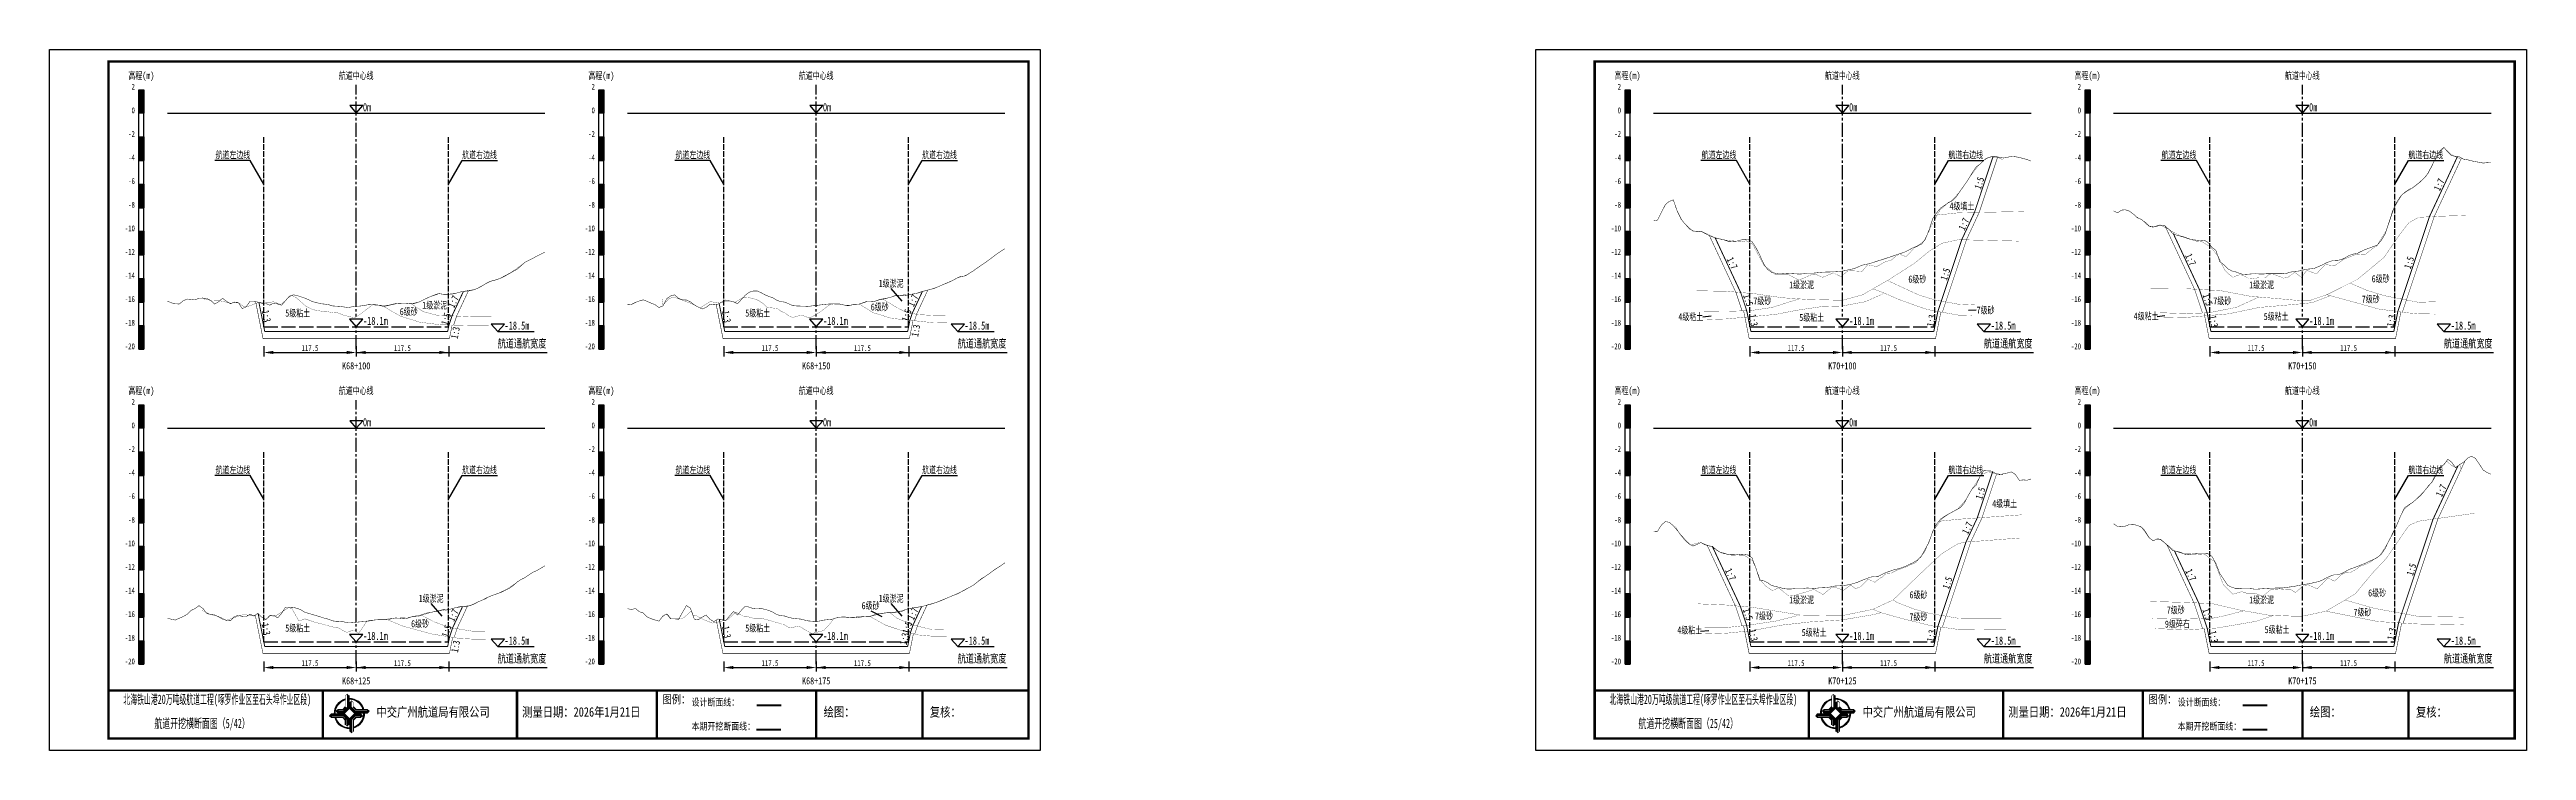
# Model space of a CAD drawing. Header units: millimetres. Extents: x 0 to 1680, y -8762 to 0.
# Drawn here: x 0 to 1050, y -3416 to -3118 of the extents above; entities that cross this region are included whole.
import ezdxf
from ezdxf.enums import TextEntityAlignment as Align

# ---------------------------------------------------------------- set-up
doc = ezdxf.new("R2010")
doc.units = ezdxf.units.MM
for name, pattern in [('ACAD_ISO02W100', [15, 12, -3]), ('ACAD_ISO05W100', [33, 24, -3, 0, -3, 0, -3]), ('CENTER2', [1.125, 0.75, -0.125, 0.125, -0.125])]:
    doc.linetypes.add(name, pattern=pattern)
for name, color, linetype in [('0-桩号', 1, 'Continuous'), ('0-航道左右边线标注', 8, 'Continuous'), ('1-疏浚底高', 7, 'Continuous'), ('1-通航宽度', 7, 'Continuous'), ('1-通航底高', 7, 'Continuous'), ('202601', 5, 'Continuous'), ('DMX', 20, 'Continuous'), ('L1', 7, 'Continuous'), ('图幅外框线', 145, 'Continuous'), ('地质分层', 6, 'Continuous'), ('坡比', 1, 'Continuous'), ('尺寸标注', 1, 'Continuous'), ('开挖线', 4, 'Continuous'), ('标尺', 7, 'Continuous'), ('超挖线', 3, 'Continuous'), ('辅助框', 7, 'Continuous'), ('通航底面线', 7, 'ACAD_ISO02W100')]:
    doc.layers.add(name, color=color, linetype=linetype)
doc.styles.get("Standard").update_dxf_attribs({"font": 'arial.ttf'})
doc.styles.add('仿宋', font='仿宋_GB2312.ttf', dxfattribs={"width": 0.8})
doc.styles.add('仿宋GB2312', font='仿宋_GB2312.ttf', dxfattribs={"width": 0.7, "height": 2.5})
doc.styles.add('仿宋体', font='仿宋_GB2312.ttf', dxfattribs={"width": 0.8})
doc.dimstyles.new('2000', dxfattribs={"dimtxt": 3, "dimasz": 2.5, "dimexe": 1.25, "dimexo": 0.625, "dimtad": 1, "dimlfac": 2, "dimdsep": 46, "dimtxsty": 'Standard', "dimcen": 2.5, "dimadec": 0, "dimazin": 0, "dimtfac": 1, "dimtmove": 0, "dimatfit": 3, "dimfxl": 0, "dimarcsym": 0})

msp = doc.modelspace()

# ---------------------------------------------------------------- texts
at = {"layer": '0-航道左右边线标注', "style": '仿宋', "width": 0.7}
for p in [(85.0598, -3165.5), (280.0598, -3165.5), (715.0598, -3165.5), (910.0598, -3165.5), (85.0598, -3299), (280.0598, -3299), (715.0598, -3299), (910.0598, -3299)]:
    msp.add_text('航道左边线', height=3, dxfattribs=at).set_placement(p, align=Align.BOTTOM_RIGHT)
for p in [(174.9402, -3165.5), (369.9402, -3165.5), (804.9402, -3165.5), (999.9402, -3165.5), (174.9402, -3299), (369.9402, -3299), (804.9402, -3299), (999.9402, -3299)]:
    msp.add_text('航道右边线', height=3, dxfattribs=at).set_placement(p, align=Align.BOTTOM_LEFT)
at = {"layer": '1-通航宽度', "style": '仿宋', "width": 0.7}
for p in [(190, -3245.85), (385, -3245.85), (820, -3245.85), (1015, -3245.85), (190, -3379.35), (385, -3379.35), (820, -3379.35), (1015, -3379.35)]:
    msp.add_text('航道通航宽度', height=3.5, dxfattribs=at).set_placement(p, align=Align.BOTTOM_LEFT)
at = {"layer": 'L1', "style": '仿宋', "width": 0.7}
for p in [(130, -3129.5289), (325, -3129.5289), (760, -3129.5289), (955, -3129.5289), (130, -3263.0289), (325, -3263.0289), (760, -3263.0289), (955, -3263.0289)]:
    msp.add_text('航道中心线', height=3, dxfattribs=at).set_placement(p, align=Align.MIDDLE_CENTER)
for p in [(132.8561, -3144.6797), (327.8561, -3144.6797), (762.8561, -3144.6797), (957.8561, -3144.6797), (132.8561, -3278.1797), (327.8561, -3278.1797), (762.8561, -3278.1797), (957.8561, -3278.1797)]:
    msp.add_text('0m ', height=3.5, dxfattribs=at).set_placement(p)
at = {"layer": '地质分层', "linetype": 'Continuous', "width": 0.7}
for s, style, p in [('4级填土', '仿宋GB2312', (810.6659, -3184.864)), ('1级淤泥', '仿宋GB2312', (356.7535, -3217.5779)), ('7级砂', '仿宋GB2312', (726.0485, -3225.0026)), ('1级淤泥', '仿宋GB2312', (742.6921, -3218.2084)), ('6级砂', '仿宋GB2312', (791.7632, -3215.7801)), ('7级砂', '仿宋GB2312', (921.0329, -3224.9929)), ('1级淤泥', '仿宋GB2312', (937.6921, -3218.2084)), ('7级砂', '仿宋GB2312', (983.9647, -3224.2517)), ('6级砂', '仿宋GB2312', (988.1817, -3215.6226)), ('5级粘土', '仿宋GB2312', (105.1829, -3230.1546)), ('6级砂', '仿宋GB2312', (152.254, -3229.5506)), ('1级淤泥', '仿宋GB2312', (163.2856, -3226.8254)), ('5级粘土', '仿宋GB2312', (300.1829, -3230.1546)), ('6级砂', '仿宋GB2312', (351.9216, -3227.5738)), ('4级粘土', '仿宋GB2312', (695.7462, -3231.726)), ('5级粘土', '仿宋GB2312', (747.0029, -3232.0168)), ('7级砂', '仿宋GB2312', (820.7023, -3228.9072)), ('4级粘土', '仿宋GB2312', (888.7731, -3231.4216)), ('5级粘土', '仿宋GB2312', (943.8843, -3231.578)), ('4级填土', '仿宋GB2312', (828.7782, -3310.9169)), ('1级淤泥', '仿宋GB2312', (161.7535, -3351.0779)), ('1级淤泥', '仿宋GB2312', (356.7535, -3351.0779)), ('6级砂', '仿宋GB2312', (792.2739, -3349.5428)), ('6级砂', '仿宋GB2312', (986.6779, -3348.7407)), ('6级砂', '仿宋GB2312', (157.0614, -3361.8177)), ('6级砂', '仿宋GB2312', (348.0453, -3354.1352)), ('7级砂', '仿宋GB2312', (726.771, -3358.5024)), ('1级淤泥', '仿宋GB2312', (742.6921, -3351.7084)), ('7级砂', '仿宋GB2312', (792.216, -3358.8729)), ('9级碎石', '仿宋体', (901.9957, -3361.9358)), ('7级砂', '仿宋GB2312', (901.3124, -3355.9808)), ('1级淤泥', '仿宋GB2312', (937.6921, -3351.7084)), ('7级砂', '仿宋GB2312', (980.4829, -3356.9225)), ('5级粘土', '仿宋GB2312', (105.1829, -3363.6546)), ('5级粘土', '仿宋GB2312', (300.1829, -3363.6546)), ('4级粘土', '仿宋GB2312', (695.2901, -3364.5034)), ('5级粘土', '仿宋GB2312', (748.0283, -3365.4998)), ('5级粘土', '仿宋GB2312', (944.2689, -3364.2908))]:
    msp.add_text(s, height=3, dxfattribs=dict(at, style=style)).set_placement(p, align=Align.MIDDLE_CENTER)
at = {"layer": '坡比', "style": '仿宋体', "width": 0.7}
for s, rotation, p in [('1:5', 72, (818.0427, -3175.0721)), ('1:7', 65, (1012.9891, -3175.7583)), ('1:7', 65, (811.4842, -3192.4757)), ('1:7', 295, (713.3018, -3209.0292)), ('1:5', 72, (803.6353, -3213.6673)), ('1:7', 295, (907.6363, -3207.486)), ('1:5', 72, (1000.2595, -3208.8053)), ('1:7', 65, (171.2142, -3225.3232)), ('1:7', 65, (366.0425, -3224.8189)), ('1:5', 288, (720.076, -3224.6772)), ('1:5', 288, (914.8874, -3224.4725)), ('1:3', 281, (91.9615, -3231.4428)), ('1:5', 72, (168.0714, -3232.6378)), ('1:3', 281, (287.0056, -3231.6635)), ('1:5', 72, (363.3162, -3231.1116)), ('1:3', 281, (722.3078, -3233.189)), ('1:3', 79, (797.6561, -3233.3548)), ('1:3', 281, (917.3981, -3233.6403)), ('1:3', 79, (992.6534, -3233.3682)), ('1:3', 79, (172.0387, -3238.5043)), ('1:3', 79, (367.2263, -3237.5663)), ('1:5', 72, (818.5483, -3306.5407)), ('1:7', 65, (1013.8693, -3305.3796)), ('1:7', 65, (812.979, -3321.2441)), ('1:7', 295, (712.6188, -3340.8579)), ('1:7', 295, (907.743, -3341.1227)), ('1:5', 72, (1001.208, -3338.8184)), ('1:5', 72, (804.5336, -3344.4923)), ('1:7', 65, (171.1578, -3358.2114)), ('1:7', 65, (366.0624, -3357.5746)), ('1:5', 288, (719.9783, -3357.8138)), ('1:5', 288, (914.7954, -3357.8113)), ('1:3', 281, (91.7907, -3364.0888)), ('1:5', 72, (168.3216, -3364.8558)), ('1:3', 79, (172.154, -3371.4279)), ('1:3', 281, (287.0317, -3365.2939)), ('1:3', 79, (362.3867, -3368.2018)), ('1:5', 72, (363.5891, -3363.3834)), ('1:3', 281, (722.2902, -3366.601)), ('1:3', 79, (797.6511, -3366.8798)), ('1:3', 281, (917.4268, -3367.284)), ('1:3', 79, (992.8137, -3366.0666))]:
    msp.add_text(s, height=3, rotation=rotation, dxfattribs=at).set_placement(p, align=Align.MIDDLE)
at = {"layer": '辅助框', "color": 7, "style": '仿宋GB2312'}
for s, width, p in [('北海铁山港20万吨级航道工程(啄罗作业区至石头埠作业区段)', 0.52, (71.0923, -3393.8413)), ('北海铁山港20万吨级航道工程(啄罗作业区至石头埠作业区段)', 0.52, (701.0923, -3393.8413)), ('         航道开挖横断面图（5/42）', 0.6, (56.9466, -3404.0285)), ('         航道开挖横断面图（25/42）', 0.6, (686.9466, -3404.0285))]:
    msp.add_text(s, height=4, dxfattribs=dict(at, width=width)).set_placement(p, align=Align.MIDDLE_CENTER)
at = {"layer": '辅助框', "lineweight": 0, "char_height": 4, "width": 115.886347, "attachment_point": 1}
for s, insert in [('{\\fKaiTi|b0|i0|c134|p49;\\W0.8;中交广州航道局有限公司}', (138.5829, -3397.182)), ('{\\fKaiTi|b0|i0|c134|p49;\\W0.8;测量日期：2026年1月21日}', (200.3284, -3397.182)), ('{\\fKaiTi|b0|i0|c134|p49;\\W0.8;绘图：}', (328.1551, -3397.182)), ('{\\fKaiTi|b0|i0|c134|p49;\\W0.8;复核：}', (373.1551, -3397.182)), ('{\\fKaiTi|b0|i0|c134|p49;\\W0.8;中交广州航道局有限公司}', (768.5829, -3397.182)), ('{\\fKaiTi|b0|i0|c134|p49;\\W0.8;测量日期：2026年1月21日}', (830.3284, -3397.182)), ('{\\fKaiTi|b0|i0|c134|p49;\\W0.8;绘图：}', (958.1551, -3397.182)), ('{\\fKaiTi|b0|i0|c134|p49;\\W0.8;复核：}', (1003.1551, -3397.182))]:
    msp.add_mtext(s, dxfattribs=dict(at, insert=insert))
at = {"layer": '辅助框', "char_height": 3.5, "width": 20.652058, "attachment_point": 1, "style": '仿宋'}
for insert in [(259.8269, -3392.132), (889.8269, -3392.132)]:
    msp.add_mtext('{\\C3;图例：}', dxfattribs=dict(at, insert=insert))
at = {"layer": '辅助框', "color": 7, "lineweight": 50, "char_height": 3, "width": 26.24717, "attachment_point": 1, "style": '仿宋'}
for insert in [(272.1654, -3393.5513), (902.1654, -3393.5513)]:
    msp.add_mtext('设计断面线：', dxfattribs=dict(at, insert=insert))
at = {"layer": '辅助框', "color": 1, "char_height": 3, "width": 26.24717, "attachment_point": 1, "style": '仿宋'}
for insert in [(272.1654, -3403.7604), (902.1654, -3403.7604)]:
    msp.add_mtext('本期开挖断面线：', dxfattribs=dict(at, insert=insert))

# ---------------------------------------------------------------- blocks, each defined once
blk = doc.blocks.new('标尺')
at = {"layer": '标尺', "linetype": 'Continuous'}
for points in [[(-2.11667, 100), (0, 100), (0, 90), (-2.11667, 90)], [(-2.11667, 80), (0, 80), (0, 70), (-2.11667, 70)], [(-2.11667, 60), (0, 60), (0, 50), (-2.11667, 50)], [(-2.11667, 40), (0, 40), (0, 30), (-2.11667, 30)], [(-2.11667, 20), (0, 20), (0, 10), (-2.11667, 10)], [(-2.11667, 0), (0, 0), (0, -10), (-2.11667, -10)]]:
    blk.add_hatch(color=256, dxfattribs=at).paths.add_polyline_path(points)
for p, q in [((-2.11667, -10), (-2.11667, 100)), ((0, -10), (0, 100)), ((-2.11667, 80), (0, 80)), ((-2.11667, 70), (0, 70)), ((-2.11667, 60), (0, 60)), ((-2.11667, 50), (0, 50)), ((-2.11667, 40), (0, 40)), ((-2.11667, 30), (0, 30)), ((-2.11667, 20), (0, 20)), ((-2.11667, 10), (0, 10)), ((-2.11667, 0), (0, 0)), ((-2.11667, -10), (0, -10))]:
    blk.add_line(p, q, dxfattribs=at)
at = {"layer": '标尺'}
for points in [[(-2.11667, 100), (0, 100), (0, 90), (-2.11667, 90)], [(-2.11667, 100), (0, 100), (0, 90), (-2.11667, 90)], [(-2.11667, 80), (0, 80), (0, 70), (-2.11667, 70)], [(-2.11667, 80), (0, 80), (0, 70), (-2.11667, 70)], [(-2.11667, 60), (0, 60), (0, 50), (-2.11667, 50)], [(-2.11667, 60), (0, 60), (0, 50), (-2.11667, 50)], [(-2.11667, 40), (0, 40), (0, 30), (-2.11667, 30)], [(-2.11667, 40), (0, 40), (0, 30), (-2.11667, 30)], [(-2.11667, 20), (0, 20), (0, 10), (-2.11667, 10)], [(-2.11667, 20), (0, 20), (0, 10), (-2.11667, 10)], [(-2.11667, 0), (0, 0), (0, -10), (-2.11667, -10)], [(-2.11667, 0), (0, 0), (0, -10), (-2.11667, -10)]]:
    blk.add_lwpolyline(points, close=True, dxfattribs=at)
at = {"layer": '标尺', "style": '仿宋GB2312', "width": 0.7}
blk.add_text('高程(m)', height=3, dxfattribs=at).set_placement((-1.05833, 106), align=Align.MIDDLE_CENTER)
for s, p in [('2', (-3.81667, 100)), ('0', (-3.81667, 90)), ('-2', (-3.81667, 80)), ('-4', (-3.81667, 70)), ('-6', (-3.81667, 60)), ('-10', (-3.81667, 40)), ('-8', (-3.81667, 50)), ('-12', (-3.81667, 30)), ('-14', (-3.81667, 20)), ('-16', (-3.81667, 10)), ('-18', (-3.81667, 0)), ('-20', (-3.81667, -10))]:
    blk.add_text(s, height=2.5, dxfattribs=at).set_placement(p, align=Align.RIGHT)
blk = doc.blocks.new('*D189')
at = {"layer": 'Defpoints', "color": 0, "ltscale": 0.5}
for p in [(90.8, -3236), (130, -3236), (130, -3246.9)]:
    blk.add_point(p, dxfattribs=at)
at = {"layer": '尺寸标注', "color": 0, "lineweight": -2, "ltscale": 0.5}
for p, q in [((90.8, -3244.2), (90.8, -3248.5)), ((130, -3244.2), (130, -3248.5)), ((94.8, -3246.9), (126, -3246.9))]:
    blk.add_line(p, q, dxfattribs=at)
at = {"layer": '尺寸标注', "color": 0, "ltscale": 0.5}
for points in [[(94.8, -3246.2), (94.8, -3247.5), (90.8, -3246.9)], [(126, -3246.2), (126, -3247.5), (130, -3246.9)]]:
    blk.add_solid(points, dxfattribs=at)
at = {"layer": '尺寸标注', "color": 0, "ltscale": 0.5, "insert": (110.4, -3245), "char_height": 2.5, "attachment_point": 5, "style": '仿宋GB2312'}
blk.add_mtext('117.5', dxfattribs=at)
blk = doc.blocks.new('*D190')
at = {"layer": 'Defpoints', "color": 0, "ltscale": 0.5}
for p in [(90.8, -3369.5), (130, -3369.5), (130, -3380.4)]:
    blk.add_point(p, dxfattribs=at)
at = {"layer": '尺寸标注', "color": 0, "lineweight": -2, "ltscale": 0.5}
for p, q in [((90.8, -3377.8), (90.8, -3382)), ((94.8, -3380.4), (126, -3380.4)), ((130, -3377.8), (130, -3382))]:
    blk.add_line(p, q, dxfattribs=at)
at = {"layer": '尺寸标注', "color": 0, "ltscale": 0.5}
for points in [[(94.8, -3379.7), (94.8, -3381), (90.8, -3380.4)], [(126, -3379.7), (126, -3381), (130, -3380.4)]]:
    blk.add_solid(points, dxfattribs=at)
at = {"layer": '尺寸标注', "color": 0, "ltscale": 0.5, "insert": (110.4, -3378.5), "char_height": 2.5, "attachment_point": 5, "style": '仿宋GB2312'}
blk.add_mtext('117.5', dxfattribs=at)
blk = doc.blocks.new('*D191')
at = {"layer": 'Defpoints', "color": 0, "ltscale": 0.5}
for p in [(285.8, -3236), (325, -3236), (325, -3246.9)]:
    blk.add_point(p, dxfattribs=at)
at = {"layer": '尺寸标注', "color": 0, "lineweight": -2, "ltscale": 0.5}
for p, q in [((285.8, -3244.2), (285.8, -3248.5)), ((325, -3244.2), (325, -3248.5)), ((289.8, -3246.9), (321, -3246.9))]:
    blk.add_line(p, q, dxfattribs=at)
at = {"layer": '尺寸标注', "color": 0, "ltscale": 0.5}
for points in [[(289.8, -3246.2), (289.8, -3247.5), (285.8, -3246.9)], [(321, -3246.2), (321, -3247.5), (325, -3246.9)]]:
    blk.add_solid(points, dxfattribs=at)
at = {"layer": '尺寸标注', "color": 0, "ltscale": 0.5, "insert": (305.4, -3245), "char_height": 2.5, "attachment_point": 5, "style": '仿宋GB2312'}
blk.add_mtext('117.5', dxfattribs=at)
blk = doc.blocks.new('*D192')
at = {"layer": 'Defpoints', "color": 0, "ltscale": 0.5}
for p in [(285.8, -3369.5), (325, -3369.5), (325, -3380.4)]:
    blk.add_point(p, dxfattribs=at)
at = {"layer": '尺寸标注', "color": 0, "lineweight": -2, "ltscale": 0.5}
for p, q in [((285.8, -3377.8), (285.8, -3382)), ((289.8, -3380.4), (321, -3380.4)), ((325, -3377.8), (325, -3382))]:
    blk.add_line(p, q, dxfattribs=at)
at = {"layer": '尺寸标注', "color": 0, "ltscale": 0.5}
for points in [[(289.8, -3379.7), (289.8, -3381), (285.8, -3380.4)], [(321, -3379.7), (321, -3381), (325, -3380.4)]]:
    blk.add_solid(points, dxfattribs=at)
at = {"layer": '尺寸标注', "color": 0, "ltscale": 0.5, "insert": (305.4, -3378.5), "char_height": 2.5, "attachment_point": 5, "style": '仿宋GB2312'}
blk.add_mtext('117.5', dxfattribs=at)
blk = doc.blocks.new('*D104')
at = {"layer": 'Defpoints', "color": 0, "ltscale": 0.5}
for p in [(720.8, -3236), (760, -3236), (760, -3246.9)]:
    blk.add_point(p, dxfattribs=at)
at = {"layer": '尺寸标注', "color": 0, "lineweight": -2, "ltscale": 0.5}
for p, q in [((720.8, -3244.2), (720.8, -3248.5)), ((760, -3244.2), (760, -3248.5)), ((724.8, -3246.9), (756, -3246.9))]:
    blk.add_line(p, q, dxfattribs=at)
at = {"layer": '尺寸标注', "color": 0, "ltscale": 0.5}
for points in [[(724.8, -3246.2), (724.8, -3247.5), (720.8, -3246.9)], [(756, -3246.2), (756, -3247.5), (760, -3246.9)]]:
    blk.add_solid(points, dxfattribs=at)
at = {"layer": '尺寸标注', "color": 0, "ltscale": 0.5, "insert": (740.4, -3245), "char_height": 2.5, "attachment_point": 5, "style": '仿宋GB2312'}
blk.add_mtext('117.5', dxfattribs=at)
blk = doc.blocks.new('*D105')
at = {"layer": 'Defpoints', "color": 0, "ltscale": 0.5}
for p in [(720.8, -3369.5), (760, -3369.5), (760, -3380.4)]:
    blk.add_point(p, dxfattribs=at)
at = {"layer": '尺寸标注', "color": 0, "lineweight": -2, "ltscale": 0.5}
for p, q in [((720.8, -3377.8), (720.8, -3382)), ((724.8, -3380.4), (756, -3380.4)), ((760, -3377.8), (760, -3382))]:
    blk.add_line(p, q, dxfattribs=at)
at = {"layer": '尺寸标注', "color": 0, "ltscale": 0.5}
for points in [[(724.8, -3379.7), (724.8, -3381), (720.8, -3380.4)], [(756, -3379.7), (756, -3381), (760, -3380.4)]]:
    blk.add_solid(points, dxfattribs=at)
at = {"layer": '尺寸标注', "color": 0, "ltscale": 0.5, "insert": (740.4, -3378.5), "char_height": 2.5, "attachment_point": 5, "style": '仿宋GB2312'}
blk.add_mtext('117.5', dxfattribs=at)
blk = doc.blocks.new('*D106')
at = {"layer": 'Defpoints', "color": 0, "ltscale": 0.5}
for p in [(915.8, -3236), (955, -3236), (955, -3246.9)]:
    blk.add_point(p, dxfattribs=at)
at = {"layer": '尺寸标注', "color": 0, "lineweight": -2, "ltscale": 0.5}
for p, q in [((915.8, -3244.2), (915.8, -3248.5)), ((955, -3244.2), (955, -3248.5)), ((919.8, -3246.9), (951, -3246.9))]:
    blk.add_line(p, q, dxfattribs=at)
at = {"layer": '尺寸标注', "color": 0, "ltscale": 0.5}
for points in [[(919.8, -3246.2), (919.8, -3247.5), (915.8, -3246.9)], [(951, -3246.2), (951, -3247.5), (955, -3246.9)]]:
    blk.add_solid(points, dxfattribs=at)
at = {"layer": '尺寸标注', "color": 0, "ltscale": 0.5, "insert": (935.4, -3245), "char_height": 2.5, "attachment_point": 5, "style": '仿宋GB2312'}
blk.add_mtext('117.5', dxfattribs=at)
blk = doc.blocks.new('*D107')
at = {"layer": 'Defpoints', "color": 0, "ltscale": 0.5}
for p in [(915.8, -3369.5), (955, -3369.5), (955, -3380.4)]:
    blk.add_point(p, dxfattribs=at)
at = {"layer": '尺寸标注', "color": 0, "lineweight": -2, "ltscale": 0.5}
for p, q in [((915.8, -3377.8), (915.8, -3382)), ((919.8, -3380.4), (951, -3380.4)), ((955, -3377.8), (955, -3382))]:
    blk.add_line(p, q, dxfattribs=at)
at = {"layer": '尺寸标注', "color": 0, "ltscale": 0.5}
for points in [[(919.8, -3379.7), (919.8, -3381), (915.8, -3380.4)], [(951, -3379.7), (951, -3381), (955, -3380.4)]]:
    blk.add_solid(points, dxfattribs=at)
at = {"layer": '尺寸标注', "color": 0, "ltscale": 0.5, "insert": (935.4, -3378.5), "char_height": 2.5, "attachment_point": 5, "style": '仿宋GB2312'}
blk.add_mtext('117.5', dxfattribs=at)
blk = doc.blocks.new('*D130')
at = {"layer": 'Defpoints', "color": 0, "ltscale": 0.5}
for p in [(130, -3236), (169.2, -3236), (169.2, -3246.9)]:
    blk.add_point(p, dxfattribs=at)
at = {"layer": '尺寸标注', "color": 0, "lineweight": -2, "ltscale": 0.5}
for p, q in [((130, -3244.2), (130, -3248.5)), ((169.2, -3244.2), (169.2, -3248.5)), ((134, -3246.9), (165.2, -3246.9))]:
    blk.add_line(p, q, dxfattribs=at)
at = {"layer": '尺寸标注', "color": 0, "ltscale": 0.5}
for points in [[(134, -3246.2), (134, -3247.5), (130, -3246.9)], [(165.2, -3246.2), (165.2, -3247.5), (169.2, -3246.9)]]:
    blk.add_solid(points, dxfattribs=at)
at = {"layer": '尺寸标注', "color": 0, "ltscale": 0.5, "insert": (149.6, -3245), "char_height": 2.5, "attachment_point": 5, "style": '仿宋GB2312'}
blk.add_mtext('117.5', dxfattribs=at)
blk = doc.blocks.new('*D131')
at = {"layer": 'Defpoints', "color": 0, "ltscale": 0.5}
for p in [(130, -3369.5), (169.2, -3369.5), (169.2, -3380.4)]:
    blk.add_point(p, dxfattribs=at)
at = {"layer": '尺寸标注', "color": 0, "lineweight": -2, "ltscale": 0.5}
for p, q in [((130, -3377.8), (130, -3382)), ((134, -3380.4), (165.2, -3380.4)), ((169.2, -3377.8), (169.2, -3382))]:
    blk.add_line(p, q, dxfattribs=at)
at = {"layer": '尺寸标注', "color": 0, "ltscale": 0.5}
for points in [[(134, -3379.7), (134, -3381), (130, -3380.4)], [(165.2, -3379.7), (165.2, -3381), (169.2, -3380.4)]]:
    blk.add_solid(points, dxfattribs=at)
at = {"layer": '尺寸标注', "color": 0, "ltscale": 0.5, "insert": (149.6, -3378.5), "char_height": 2.5, "attachment_point": 5, "style": '仿宋GB2312'}
blk.add_mtext('117.5', dxfattribs=at)
blk = doc.blocks.new('*D132')
at = {"layer": 'Defpoints', "color": 0, "ltscale": 0.5}
for p in [(325, -3236), (364.2, -3236), (364.2, -3246.9)]:
    blk.add_point(p, dxfattribs=at)
at = {"layer": '尺寸标注', "color": 0, "lineweight": -2, "ltscale": 0.5}
for p, q in [((325, -3244.2), (325, -3248.5)), ((364.2, -3244.2), (364.2, -3248.5)), ((329, -3246.9), (360.2, -3246.9))]:
    blk.add_line(p, q, dxfattribs=at)
at = {"layer": '尺寸标注', "color": 0, "ltscale": 0.5}
for points in [[(329, -3246.2), (329, -3247.5), (325, -3246.9)], [(360.2, -3246.2), (360.2, -3247.5), (364.2, -3246.9)]]:
    blk.add_solid(points, dxfattribs=at)
at = {"layer": '尺寸标注', "color": 0, "ltscale": 0.5, "insert": (344.6, -3245), "char_height": 2.5, "attachment_point": 5, "style": '仿宋GB2312'}
blk.add_mtext('117.5', dxfattribs=at)
blk = doc.blocks.new('*D133')
at = {"layer": 'Defpoints', "color": 0, "ltscale": 0.5}
for p in [(325, -3369.5), (364.2, -3369.5), (364.2, -3380.4)]:
    blk.add_point(p, dxfattribs=at)
at = {"layer": '尺寸标注', "color": 0, "lineweight": -2, "ltscale": 0.5}
for p, q in [((325, -3377.8), (325, -3382)), ((329, -3380.4), (360.2, -3380.4)), ((364.2, -3377.8), (364.2, -3382))]:
    blk.add_line(p, q, dxfattribs=at)
at = {"layer": '尺寸标注', "color": 0, "ltscale": 0.5}
for points in [[(329, -3379.7), (329, -3381), (325, -3380.4)], [(360.2, -3379.7), (360.2, -3381), (364.2, -3380.4)]]:
    blk.add_solid(points, dxfattribs=at)
at = {"layer": '尺寸标注', "color": 0, "ltscale": 0.5, "insert": (344.6, -3378.5), "char_height": 2.5, "attachment_point": 5, "style": '仿宋GB2312'}
blk.add_mtext('117.5', dxfattribs=at)
blk = doc.blocks.new('*D65')
at = {"layer": 'Defpoints', "color": 0, "ltscale": 0.5}
for p in [(760, -3236), (799.2, -3236), (799.2, -3246.9)]:
    blk.add_point(p, dxfattribs=at)
at = {"layer": '尺寸标注', "color": 0, "lineweight": -2, "ltscale": 0.5}
for p, q in [((760, -3244.2), (760, -3248.5)), ((799.2, -3244.2), (799.2, -3248.5)), ((764, -3246.9), (795.2, -3246.9))]:
    blk.add_line(p, q, dxfattribs=at)
at = {"layer": '尺寸标注', "color": 0, "ltscale": 0.5}
for points in [[(764, -3246.2), (764, -3247.5), (760, -3246.9)], [(795.2, -3246.2), (795.2, -3247.5), (799.2, -3246.9)]]:
    blk.add_solid(points, dxfattribs=at)
at = {"layer": '尺寸标注', "color": 0, "ltscale": 0.5, "insert": (779.6, -3245), "char_height": 2.5, "attachment_point": 5, "style": '仿宋GB2312'}
blk.add_mtext('117.5', dxfattribs=at)
blk = doc.blocks.new('*D66')
at = {"layer": 'Defpoints', "color": 0, "ltscale": 0.5}
for p in [(760, -3369.5), (799.2, -3369.5), (799.2, -3380.4)]:
    blk.add_point(p, dxfattribs=at)
at = {"layer": '尺寸标注', "color": 0, "lineweight": -2, "ltscale": 0.5}
for p, q in [((760, -3377.8), (760, -3382)), ((764, -3380.4), (795.2, -3380.4)), ((799.2, -3377.8), (799.2, -3382))]:
    blk.add_line(p, q, dxfattribs=at)
at = {"layer": '尺寸标注', "color": 0, "ltscale": 0.5}
for points in [[(764, -3379.7), (764, -3381), (760, -3380.4)], [(795.2, -3379.7), (795.2, -3381), (799.2, -3380.4)]]:
    blk.add_solid(points, dxfattribs=at)
at = {"layer": '尺寸标注', "color": 0, "ltscale": 0.5, "insert": (779.6, -3378.5), "char_height": 2.5, "attachment_point": 5, "style": '仿宋GB2312'}
blk.add_mtext('117.5', dxfattribs=at)
blk = doc.blocks.new('*D67')
at = {"layer": 'Defpoints', "color": 0, "ltscale": 0.5}
for p in [(955, -3236), (994.2, -3236), (994.2, -3246.9)]:
    blk.add_point(p, dxfattribs=at)
at = {"layer": '尺寸标注', "color": 0, "lineweight": -2, "ltscale": 0.5}
for p, q in [((955, -3244.2), (955, -3248.5)), ((994.2, -3244.2), (994.2, -3248.5)), ((959, -3246.9), (990.2, -3246.9))]:
    blk.add_line(p, q, dxfattribs=at)
at = {"layer": '尺寸标注', "color": 0, "ltscale": 0.5}
for points in [[(959, -3246.2), (959, -3247.5), (955, -3246.9)], [(990.2, -3246.2), (990.2, -3247.5), (994.2, -3246.9)]]:
    blk.add_solid(points, dxfattribs=at)
at = {"layer": '尺寸标注', "color": 0, "ltscale": 0.5, "insert": (974.6, -3245), "char_height": 2.5, "attachment_point": 5, "style": '仿宋GB2312'}
blk.add_mtext('117.5', dxfattribs=at)
blk = doc.blocks.new('*D68')
at = {"layer": 'Defpoints', "color": 0, "ltscale": 0.5}
for p in [(955, -3369.5), (994.2, -3369.5), (994.2, -3380.4)]:
    blk.add_point(p, dxfattribs=at)
at = {"layer": '尺寸标注', "color": 0, "lineweight": -2, "ltscale": 0.5}
for p, q in [((955, -3377.8), (955, -3382)), ((959, -3380.4), (990.2, -3380.4)), ((994.2, -3377.8), (994.2, -3382))]:
    blk.add_line(p, q, dxfattribs=at)
at = {"layer": '尺寸标注', "color": 0, "ltscale": 0.5}
for points in [[(959, -3379.7), (959, -3381), (955, -3380.4)], [(990.2, -3379.7), (990.2, -3381), (994.2, -3380.4)]]:
    blk.add_solid(points, dxfattribs=at)
at = {"layer": '尺寸标注', "color": 0, "ltscale": 0.5, "insert": (974.6, -3378.5), "char_height": 2.5, "attachment_point": 5, "style": '仿宋GB2312'}
blk.add_mtext('117.5', dxfattribs=at)
blk = doc.blocks.new('通航底高')
at = {"layer": '1-通航底高'}
for p, q in [((-2.8, 3.2), (0, 0)), ((2.8, 3.2), (-2.8, 3.2)), ((0, 0), (2.8, 3.2))]:
    blk.add_line(p, q, dxfattribs=at)
at = {"layer": '1-通航底高', "style": '仿宋', "width": 0.7}
blk.add_attdef('通航底高', (2.9, 0.8), '', height=3.5, dxfattribs=at)
blk = doc.blocks.new('疏浚底高')
at = {"layer": '1-疏浚底高'}
for p, q in [((-2.8, 3.2), (0, 0)), ((2.8, 3.2), (-2.8, 3.2)), ((0, 0), (2.8, 3.2)), ((0, 0), (15.5, 0))]:
    blk.add_line(p, q, dxfattribs=at)
at = {"layer": '1-疏浚底高', "style": '仿宋', "width": 0.7}
blk.add_attdef('疏浚底高', (2.9, 0.8), '', height=3.5, dxfattribs=at)

# ---------------------------------------------------------------- hatches: boundary and pattern name
at = {"layer": '辅助框'}
h = msp.add_hatch(color=5, dxfattribs=at)
h.paths.add_polyline_path([(124.9783, -3399.9999), (119.4999, -3400.0018), (118.7223, -3400.781), (119.5311, -3401.5895), (124.2915, -3401.5879), (125.3673, -3402.664), (125.368, -3404.6107), (126.1636, -3405.4065), (126.9552, -3404.6108), (126.9543, -3401.9753)])
h.paths.add_polyline_path([(126.1456, -3402.364), (126.1465, -3405.0896), (125.5483, -3404.4891), (125.5477, -3402.5445), (124.3793, -3401.4082), (119.6199, -3401.4099), (119.022, -3400.8111), (124.5897, -3400.8092)], flags=16)
h = msp.add_hatch(color=5, dxfattribs=at)
edge = h.paths.add_edge_path()
edge.add_ellipse((127.1049, -3399.8494), major_axis=(-6.0171, 0), ratio=0.999999983, start_angle=-73.2117177, end_angle=1.4467621, ccw=False)
edge.add_line((125.367, -3394.0887), (125.367, -3393.6676))
edge.add_ellipse((127.1049, -3399.8494), major_axis=(-6.4215, 0), ratio=0.999999983, start_angle=-74.2971998, end_angle=1.3568951)
edge.add_line((120.6852, -3400.0014), (121.0897, -3400.0013))
edge = h.paths.add_edge_path()
edge.add_ellipse((127.1049, -3399.8494), major_axis=(-6.0171, 0), ratio=0.999999983, start_angle=196.7802888, end_angle=271.4309187, ccw=False)
edge.add_line((132.8658, -3398.1122), (133.2869, -3398.1122))
edge.add_ellipse((127.1049, -3399.8494), major_axis=(-6.4215, 0), ratio=0.999999983, start_angle=195.6953324, end_angle=271.3407922)
edge.add_line((126.9546, -3393.4297), (126.9546, -3393.8342))
edge = h.paths.add_edge_path()
edge.add_ellipse((127.1049, -3399.8494), major_axis=(-6.4215, 0), ratio=0.999999983, start_angle=105.7065267, end_angle=181.333632)
edge.add_line((133.5246, -3399.6999), (133.1201, -3399.6999))
edge.add_ellipse((127.1049, -3399.8494), major_axis=(-6.0171, 0), ratio=0.999999983, start_angle=106.7923276, end_angle=181.4233031, ccw=False)
edge.add_line((128.8433, -3405.6099), (128.8433, -3406.031))
edge = h.paths.add_edge_path()
edge.add_ellipse((127.1049, -3399.8494), major_axis=(6.0171, 0), ratio=0.999999983, start_angle=196.8039056, end_angle=271.4347581, ccw=False)
edge.add_line((121.3448, -3401.5889), (120.9236, -3401.589))
edge.add_ellipse((127.1049, -3399.8494), major_axis=(6.4215, 0), ratio=0.999999983, start_angle=195.7186902, end_angle=271.3444001)
edge.add_line((127.2556, -3406.269), (127.2556, -3405.8646))
h = msp.add_hatch(color=5, dxfattribs=at)
h.paths.add_polyline_path([(129.2304, -3399.6999), (134.7087, -3399.6999), (135.4866, -3398.921), (134.6781, -3398.1122), (129.9177, -3398.1122), (128.8422, -3397.0357), (128.8422, -3395.0891), (128.0469, -3394.2929), (127.2551, -3395.0883), (127.2551, -3397.7239)])
h.paths.add_polyline_path([(128.0639, -3397.3354), (128.0639, -3394.6098), (128.6619, -3395.2105), (128.6619, -3397.1552), (129.8298, -3398.2918), (134.5892, -3398.2918), (135.1869, -3398.8908), (129.6192, -3398.8908)], flags=16)
h = msp.add_hatch(color=5, dxfattribs=at)
h.paths.add_polyline_path([(129.2316, -3399.9991), (127.2556, -3401.9744), (127.2556, -3407.4528), (128.0345, -3408.2307), (128.8433, -3407.4221), (128.8433, -3402.6617), (129.9198, -3401.5863), (131.8664, -3401.5863), (132.6625, -3400.7909), (131.8671, -3399.9991)])
h.paths.add_polyline_path([(129.62, -3400.8079), (132.3456, -3400.8079), (131.7449, -3401.4059), (129.8003, -3401.4059), (128.6636, -3402.5738), (128.6636, -3407.3333), (128.0647, -3407.931), (128.0647, -3402.3633)], flags=16)
h = msp.add_hatch(color=5, dxfattribs=at)
h.paths.add_polyline_path([(754.9783, -3399.9999), (749.4999, -3400.0018), (748.7223, -3400.781), (749.5311, -3401.5895), (754.2915, -3401.5879), (755.3673, -3402.664), (755.368, -3404.6107), (756.1636, -3405.4065), (756.9552, -3404.6108), (756.9543, -3401.9753)])
h.paths.add_polyline_path([(756.1456, -3402.364), (756.1465, -3405.0896), (755.5483, -3404.4891), (755.5477, -3402.5445), (754.3793, -3401.4082), (749.6199, -3401.4099), (749.022, -3400.8111), (754.5897, -3400.8092)], flags=16)
h = msp.add_hatch(color=5, dxfattribs=at)
edge = h.paths.add_edge_path()
edge.add_ellipse((757.1049, -3399.8494), major_axis=(-6.0171, 0), ratio=0.999999983, start_angle=-73.2117177, end_angle=1.4467621, ccw=False)
edge.add_line((755.367, -3394.0887), (755.367, -3393.6676))
edge.add_ellipse((757.1049, -3399.8494), major_axis=(-6.4215, 0), ratio=0.999999983, start_angle=-74.2971998, end_angle=1.3568951)
edge.add_line((750.6852, -3400.0014), (751.0897, -3400.0013))
edge = h.paths.add_edge_path()
edge.add_ellipse((757.1049, -3399.8494), major_axis=(-6.0171, 0), ratio=0.999999983, start_angle=196.7802888, end_angle=271.4309187, ccw=False)
edge.add_line((762.8658, -3398.1122), (763.2869, -3398.1122))
edge.add_ellipse((757.1049, -3399.8494), major_axis=(-6.4215, 0), ratio=0.999999983, start_angle=195.6953324, end_angle=271.3407922)
edge.add_line((756.9546, -3393.4297), (756.9546, -3393.8342))
edge = h.paths.add_edge_path()
edge.add_ellipse((757.1049, -3399.8494), major_axis=(-6.4215, 0), ratio=0.999999983, start_angle=105.7065267, end_angle=181.333632)
edge.add_line((763.5246, -3399.6999), (763.1201, -3399.6999))
edge.add_ellipse((757.1049, -3399.8494), major_axis=(-6.0171, 0), ratio=0.999999983, start_angle=106.7923276, end_angle=181.4233031, ccw=False)
edge.add_line((758.8433, -3405.6099), (758.8433, -3406.031))
edge = h.paths.add_edge_path()
edge.add_ellipse((757.1049, -3399.8494), major_axis=(6.0171, 0), ratio=0.999999983, start_angle=196.8039056, end_angle=271.4347581, ccw=False)
edge.add_line((751.3448, -3401.5889), (750.9236, -3401.589))
edge.add_ellipse((757.1049, -3399.8494), major_axis=(6.4215, 0), ratio=0.999999983, start_angle=195.7186902, end_angle=271.3444001)
edge.add_line((757.2556, -3406.269), (757.2556, -3405.8646))
h = msp.add_hatch(color=5, dxfattribs=at)
h.paths.add_polyline_path([(759.2304, -3399.6999), (764.7087, -3399.6999), (765.4866, -3398.921), (764.6781, -3398.1122), (759.9177, -3398.1122), (758.8422, -3397.0357), (758.8422, -3395.0891), (758.0469, -3394.2929), (757.2551, -3395.0883), (757.2551, -3397.7239)])
h.paths.add_polyline_path([(758.0639, -3397.3354), (758.0639, -3394.6098), (758.6619, -3395.2105), (758.6619, -3397.1552), (759.8298, -3398.2918), (764.5892, -3398.2918), (765.1869, -3398.8908), (759.6192, -3398.8908)], flags=16)
h = msp.add_hatch(color=5, dxfattribs=at)
h.paths.add_polyline_path([(759.2316, -3399.9991), (757.2556, -3401.9744), (757.2556, -3407.4528), (758.0345, -3408.2307), (758.8433, -3407.4221), (758.8433, -3402.6617), (759.9198, -3401.5863), (761.8664, -3401.5863), (762.6625, -3400.7909), (761.8671, -3399.9991)])
h.paths.add_polyline_path([(759.62, -3400.8079), (762.3456, -3400.8079), (761.7449, -3401.4059), (759.8003, -3401.4059), (758.6636, -3402.5738), (758.6636, -3407.3333), (758.0647, -3407.931), (758.0647, -3402.3633)], flags=16)

# ---------------------------------------------------------------- linework, layer by layer
at = {"layer": '0-航道左右边线标注', "linetype": 'ACAD_ISO02W100', "ltscale": 0.2}
for points in [[(90.8333, -3236), (90.8333, -3155.5)], [(169.1667, -3236), (169.1667, -3155.5)], [(285.8333, -3236), (285.8333, -3155.5)], [(364.1667, -3236), (364.1667, -3155.5)], [(720.8333, -3236), (720.8333, -3155.5)], [(799.1667, -3236), (799.1667, -3155.5)], [(915.8333, -3236), (915.8333, -3155.5)], [(994.1667, -3236), (994.1667, -3155.5)], [(90.8333, -3369.5), (90.8333, -3289)], [(169.1667, -3369.5), (169.1667, -3289)], [(285.8333, -3369.5), (285.8333, -3289)], [(364.1667, -3369.5), (364.1667, -3289)], [(720.8333, -3369.5), (720.8333, -3289)], [(799.1667, -3369.5), (799.1667, -3289)], [(915.8333, -3369.5), (915.8333, -3289)], [(994.1667, -3369.5), (994.1667, -3289)]]:
    msp.add_lwpolyline(points, dxfattribs=at)
at = {"layer": '0-航道左右边线标注'}
for points in [[(90.8333, -3175.5), (85.0598, -3165.5), (70.0598, -3165.5)], [(169.1667, -3175.5), (174.9402, -3165.5), (189.9402, -3165.5)], [(285.8333, -3175.5), (280.0598, -3165.5), (265.0598, -3165.5)], [(364.1667, -3175.5), (369.9402, -3165.5), (384.9402, -3165.5)], [(720.8333, -3175.5), (715.0598, -3165.5), (700.0598, -3165.5)], [(799.1667, -3175.5), (804.9402, -3165.5), (819.9402, -3165.5)], [(915.8333, -3175.5), (910.0598, -3165.5), (895.0598, -3165.5)], [(994.1667, -3175.5), (999.9402, -3165.5), (1014.9402, -3165.5)], [(90.8333, -3309), (85.0598, -3299), (70.0598, -3299)], [(169.1667, -3309), (174.9402, -3299), (189.9402, -3299)], [(285.8333, -3309), (280.0598, -3299), (265.0598, -3299)], [(364.1667, -3309), (369.9402, -3299), (384.9402, -3299)], [(720.8333, -3309), (715.0598, -3299), (700.0598, -3299)], [(799.1667, -3309), (804.9402, -3299), (819.9402, -3299)], [(915.8333, -3309), (910.0598, -3299), (895.0598, -3299)], [(994.1667, -3309), (999.9402, -3299), (1014.9402, -3299)]]:
    msp.add_lwpolyline(points, dxfattribs=at)
at = {"layer": '1-通航宽度'}
for points in [[(130, -3246.85), (211, -3246.85)], [(325, -3246.85), (406, -3246.85)], [(760, -3246.85), (841, -3246.85)], [(955, -3246.85), (1036, -3246.85)], [(130, -3380.35), (211, -3380.35)], [(325, -3380.35), (406, -3380.35)], [(760, -3380.35), (841, -3380.35)], [(955, -3380.35), (1036, -3380.35)]]:
    msp.add_lwpolyline(points, dxfattribs=at)
at = {"layer": '202601', "color": 1, "linetype": 'Continuous', "const_width": 0.1}
for points in [[(884.166, -3188.8), (884.483, -3189.2), (884.5564, -3189.25), (884.6497, -3189.35), (888.3097, -3191.55), (890.1564, -3193.25), (892.0397, -3193.6), (894.693, -3192.75), (898.0364, -3194.5), (898.863, -3194.95), (899.453, -3195.45), (903.7464, -3197.55), (904.4397, -3197.7), (906.6064, -3198.5), (908.4797, -3199.2), (909.903, -3199.65), (912.343, -3199.85), (915.9497, -3202.05), (916.173, -3202.2), (916.2764, -3202.35), (919.4897, -3206.35), (921.233, -3210.3), (922.3097, -3212.2), (923.4964, -3213.4), (925.613, -3215.05), (926.5397, -3214.55), (928.793, -3213.85), (930.823, -3214.75), (932.1797, -3215.45), (933.403, -3215.4), (934.9197, -3215.6), (935.4264, -3215.4), (936.713, -3215), (939.603, -3215.05), (940.693, -3213.95), (942.933, -3213.85), (943.0164, -3213.85), (943.0897, -3213.85), (945.673, -3214.8), (946.8864, -3215.35), (948.6997, -3215.15), (950.783, -3213.6), (951.6264, -3212.95), (951.9897, -3213.1), (954.633, -3215.05), (955.7164, -3213.6), (956.833, -3212.05), (960.8964, -3213.5), (960.9597, -3213.5), (961.0297, -3213.45), (964.7564, -3209.65), (968.1497, -3210), (968.5064, -3210.2), (969.0264, -3209.9), (972.2897, -3207.5), (972.3864, -3207.45), (977.1064, -3205.55), (977.8397, -3205.4), (981.263, -3205.15), (981.713, -3205.3), (983.823, -3203.6), (985.1697, -3202.5), (986.423, -3201.9), (987.5597, -3200), (990.693, -3195.05), (992.9897, -3188.25), (994.0997, -3185.2), (996.7997, -3180.7), (997.1964, -3180.05), (997.3397, -3179.9), (1000.5197, -3177.9), (1003.9764, -3175.3), (1004.2197, -3175.1), (1005.1297, -3174.25), (1006.943, -3172.75), (1007.6064, -3171.95), (1009.093, -3169.15), (1010.9464, -3165.7), (1014.6464, -3160.5), (1014.973, -3160.05), (1015.053, -3160.05), (1017.8797, -3162.8), (1020.1364, -3164.05), (1021.6864, -3164.65), (1022.543, -3164.55), (1022.553, -3164.3)], [(689.166, -3185.1), (691.7197, -3190.3), (691.8697, -3190.6), (695.1797, -3194.65), (697.033, -3195.35), (698.7364, -3195.5), (701.0164, -3195.8), (701.6397, -3196.2), (702.433, -3196.45), (705.643, -3198.05), (708.7097, -3199), (709.6097, -3199.1), (711.1897, -3199.3), (714.4397, -3199.65), (715.343, -3199.75), (717.3997, -3199.9), (719.2564, -3199.55), (721.5164, -3200.65), (721.963, -3200.95), (722.433, -3201.85), (725.0697, -3206.8), (726.8497, -3210.05), (730.293, -3212.65), (731.0764, -3213.6), (731.2564, -3213.6), (731.4464, -3213.65), (731.763, -3213.65), (736.9164, -3213.7), (737.8197, -3214.2), (741.5297, -3216.2), (742.873, -3215.65), (747.3164, -3213.7), (748.5464, -3213.65), (750.303, -3214.45), (751.623, -3215), (755.1764, -3213.55), (756.0564, -3213.1), (757.493, -3213.8), (759.4197, -3214.7), (760.503, -3213.7), (762.5964, -3212.2), (765.9564, -3212.35), (768.323, -3212.55), (770.6597, -3209.8), (770.9397, -3209.75), (774.473, -3210.45), (775.613, -3209.9), (778.4697, -3208.25), (780.5464, -3207.9), (783.053, -3205.7), (784.0364, -3205.4), (784.8697, -3205.45), (786.9497, -3206.25), (789.0964, -3204.1), (790.463, -3202.5), (791.583, -3202.05), (793.8197, -3200.85), (794.263, -3200.15), (796.813, -3195.35), (797.5497, -3193.5), (801.3497, -3186.6), (801.723, -3186.15), (802.423, -3185.6), (804.9897, -3183.2), (805.8297, -3182.95), (807.6697, -3181.1), (809.6497, -3178.85), (811.6064, -3176.05), (813.843, -3172.8), (817.443, -3167.9), (817.4597, -3167.85), (817.4664, -3167.85), (817.4964, -3167.8), (820.923, -3164.55), (822.6564, -3164), (823.763, -3164.05), (826.083, -3164.35), (826.9364, -3164.55), (827.3664, -3164.9), (828.293, -3165.05)], [(884.166, -3319.75), (884.2264, -3319.8), (884.4864, -3319.95), (885.6497, -3320.45), (887.5964, -3321.4), (888.5697, -3322.9), (890.4464, -3325.75), (893.0297, -3325.75), (894.8664, -3325.95), (897.8297, -3328.45), (897.9164, -3328.5), (899.1164, -3329.5), (900.6497, -3330.8), (900.743, -3330.9), (900.833, -3330.9), (901.2664, -3331.1), (904.6364, -3332.15), (907.193, -3332.2), (908.9597, -3332.3), (910.3997, -3332.4), (913.8997, -3332.6), (916.763, -3334.9), (917.6564, -3335.25), (921.2564, -3344.7), (921.3664, -3344.95), (921.4997, -3345.25), (925.6197, -3349.3), (925.853, -3349.2), (929.333, -3348.2), (931.763, -3349), (934.593, -3349), (935.523, -3349.15), (938.2064, -3350.2), (941.0264, -3347.85), (941.673, -3347.3), (941.713, -3347.3), (941.773, -3347.35), (945.313, -3347.05), (948.403, -3347.3), (950.003, -3347.25), (952.003, -3348.55), (952.053, -3348.6), (952.0697, -3348.6), (952.1097, -3348.55), (955.5864, -3345.55), (957.4464, -3345.35), (957.5497, -3345.35), (958.2397, -3345.65), (961.333, -3347.05), (961.5664, -3346.75), (963.5264, -3344.85), (965.783, -3342.45), (966.5864, -3342.75), (968.4897, -3343.75), (969.4197, -3343.1), (971.393, -3341.1), (971.643, -3340.95), (973.7197, -3339.9), (974.9297, -3340.35), (978.253, -3338.5), (979.083, -3337.65), (982.303, -3336.45), (982.753, -3336.3), (983.9297, -3335.55), (987.863, -3332.85), (989.9397, -3329.65), (991.7597, -3326.65), (993.1064, -3323.7), (994.6797, -3320.65), (996.2964, -3316.85), (997.773, -3313.7), (998.623, -3312.95), (1001.4197, -3310.55), (1002.7297, -3309.55), (1006.773, -3305.45), (1007.4397, -3304.75), (1008.0397, -3304.1), (1009.7297, -3301.95), (1012.2664, -3297.15), (1012.6497, -3296.7), (1015.553, -3293.65), (1016.2497, -3293), (1018.313, -3294.75), (1019.7997, -3295.55), (1021.4064, -3294.6), (1021.7564, -3294.4), (1022.2997, -3297.2)], [(689.166, -3320.6), (690.8864, -3323.4), (691.583, -3324.15), (694.2097, -3326.95), (695.583, -3328.35), (696.3697, -3328.25), (699.333, -3327.45), (700.2164, -3327.5), (703.843, -3328.95), (704.2464, -3329.05), (704.3464, -3329.1), (706.9597, -3330.65), (708.8197, -3331.85), (712.323, -3332.65), (712.753, -3332.7), (712.9397, -3332.75), (718.1497, -3332.9), (718.5497, -3332.9), (718.5764, -3332.9), (718.593, -3332.9), (721.8764, -3335.05), (723.193, -3337.9), (725.2197, -3343.25), (727.4264, -3345.75), (727.7264, -3346), (730.3197, -3347.8), (731.9597, -3347.05), (732.8397, -3346.65), (733.0997, -3346.7), (736.8297, -3349.7), (737.113, -3349.95), (737.1297, -3349.95), (737.153, -3349.95), (737.2697, -3349.95), (739.9964, -3349.7), (742.7964, -3348.9), (743.2264, -3348.75), (743.293, -3348.75), (743.333, -3348.7), (743.4364, -3348.7), (747.8697, -3347.25), (751.4864, -3349.25), (751.763, -3349.4), (752.193, -3349.1), (755.4164, -3346.5), (756.3697, -3346.25), (759.113, -3347.15), (760.3664, -3347.8), (763.283, -3345.6), (763.583, -3345.4), (765.643, -3346.95), (767.7197, -3346.1), (770.8397, -3342.95), (772.323, -3343.55), (773.793, -3344.25), (775.713, -3342.65), (776.9164, -3342), (778.4697, -3340.6), (780.533, -3340.45), (783.1597, -3339.1), (783.733, -3338.95), (787.423, -3337.55), (789.013, -3336.8), (790.2997, -3336.25), (791.1397, -3335.85), (793.343, -3333.2), (794.7997, -3331.5), (795.2097, -3330.6), (798.5664, -3322.35), (801.9964, -3317.7), (802.993, -3316.7), (804.5364, -3315.7), (805.813, -3314.85), (808.473, -3313.55), (809.653, -3312.35), (812.1397, -3309.55), (812.7064, -3308.7), (815.1064, -3304.45), (815.763, -3303.5), (816.513, -3302.45), (818.7664, -3298.8), (821.313, -3297.6), (821.663, -3297.35), (824.5797, -3298.1), (826.0064, -3298.3), (827.9797, -3298.7), (827.9997, -3298.2)]]:
    msp.add_lwpolyline(points, dxfattribs=at)
at = {"layer": 'DMX', "color": 7, "linetype": 'Continuous', "const_width": 0.2}
for points in [[(875, -3186.86), (875, -3186.86), (876.6667, -3187.69), (878.3333, -3186.54), (880, -3186.395), (881.6667, -3186.965), (883.3333, -3188.175), (885, -3189.735), (886.6667, -3190.44), (888.3333, -3191.765), (890, -3193.41), (891.6667, -3193.73), (893.3333, -3193.36), (895, -3192.955), (896.6667, -3193.165), (898.3333, -3194.655), (900, -3196.375), (901.6667, -3197.145), (903.3333, -3197.575), (905, -3198.105), (906.6667, -3198.67), (908.3333, -3199.04), (910, -3199.26), (911.6667, -3199.43), (913.3333, -3199.255), (915, -3200.205), (916.6667, -3202.3), (918.3333, -3203.585), (920, -3208.375), (921.6667, -3209.64), (923.3333, -3211.33), (925, -3212.285), (926.6667, -3212.68), (928.3333, -3213.32), (930, -3213.83), (931.6667, -3213.715), (933.3333, -3213.58), (935, -3213.49), (936.6667, -3213.585), (938.3333, -3213.625), (940, -3213.46), (941.6667, -3213.46), (943.3333, -3213.455), (945, -3213.445), (946.6667, -3213.5), (948.3333, -3213.3), (950, -3212.81), (951.6667, -3212.51), (953.3333, -3212.37), (955, -3212.035), (956.6667, -3211.595), (958.3333, -3211.445), (960, -3211.24), (961.6667, -3210.55), (963.3333, -3209.83), (965, -3208.955), (966.6667, -3208.27), (968.3333, -3207.855), (970, -3207.82), (971.6667, -3207.465), (973.3333, -3206.635), (975, -3205.675), (976.6667, -3205.165), (978.3333, -3204.845), (980, -3204), (981.6667, -3203.245), (983.3333, -3202.635), (985, -3202.005), (986.6667, -3201.46), (988.3333, -3199.515), (990, -3196.86), (991.6667, -3191.91), (993.3333, -3186.745), (995, -3183.18), (996.6667, -3180.62), (998.3333, -3179.09), (1000, -3177.87), (1001.6667, -3177.14), (1003.3333, -3175.88), (1005, -3174.57), (1006.6667, -3172.965), (1008.3333, -3170.895), (1010, -3167.62), (1011.6667, -3164.185), (1013.3333, -3161.41), (1015, -3159.89), (1016.6667, -3161.975), (1018.3333, -3163.475), (1020, -3163.725), (1021.6667, -3164.01), (1023.3333, -3164.95), (1025, -3165.205), (1026.6667, -3165.64), (1028.3333, -3166.015), (1030, -3166.265), (1031.6667, -3166.61), (1033.3333, -3166.415), (1035, -3166.365)], [(680, -3191.105), (680, -3191.105), (681.6667, -3190.735), (683.3333, -3187.405), (685, -3184.17), (686.6667, -3182.815), (688.3333, -3182.21), (690, -3186.975), (691.6667, -3190.44), (693.3333, -3192.435), (695, -3194.075), (696.6667, -3195.425), (698.3333, -3195.535), (700, -3195.44), (701.6667, -3196.375), (703.3333, -3197.19), (705, -3197.87), (706.6667, -3198.52), (708.3333, -3198.79), (710, -3199.225), (711.6667, -3199.765), (713.3333, -3199.81), (715, -3199.73), (716.6667, -3199.305), (718.3333, -3198.885), (720, -3199), (721.6667, -3199.835), (723.3333, -3202.35), (725, -3205.615), (726.6667, -3209.32), (728.3333, -3211.69), (730, -3212.9), (731.6667, -3213.32), (733.3333, -3213.635), (735, -3213.445), (736.6667, -3213.315), (738.3333, -3213.43), (740, -3213.52), (741.6667, -3213.64), (743.3333, -3213.545), (745, -3213.255), (746.6667, -3213.27), (748.3333, -3213.2), (750, -3212.985), (751.6667, -3212.835), (753.3333, -3212.765), (755, -3212.73), (756.6667, -3212.685), (758.3333, -3212.56), (760, -3212.375), (761.6667, -3212.04), (763.3333, -3211.67), (765, -3211.345), (766.6667, -3210.63), (768.3333, -3209.895), (770, -3209.54), (771.6667, -3209.17), (773.3333, -3208.63), (775, -3208.09), (776.6667, -3207.575), (778.3333, -3207.015), (780, -3206.49), (781.6667, -3205.905), (783.3333, -3205.335), (785, -3204.8), (786.6667, -3204.22), (788.3333, -3203.34), (790, -3202.47), (791.6667, -3201.81), (793.3333, -3200.735), (795, -3199.25), (796.6667, -3195.195), (798.3333, -3190.14), (800, -3187.68), (801.6667, -3185.61), (803.3333, -3184.525), (805, -3183.36), (806.6667, -3182.575), (808.3333, -3180.87), (810, -3178.38), (811.6667, -3176.02), (813.3333, -3173.655), (815, -3170.805), (816.6667, -3168.27), (818.3333, -3167.05), (820, -3165.41), (821.6667, -3164.385), (823.3333, -3163.88), (825, -3163.855), (826.6667, -3164.15), (828.3333, -3164.47), (830, -3164.13), (831.6667, -3163.755), (833.3333, -3163.91), (835, -3164.22), (836.6667, -3164.655), (838.3333, -3165.12), (840, -3165.77)], [(50, -3225.13), (50, -3225.13), (51.6667, -3225.82), (53.3333, -3226.245), (55, -3226.325), (56.6667, -3224.965), (58.3333, -3224.23), (60, -3224.39), (61.6667, -3224.6), (63.3333, -3223.865), (65, -3223.845), (66.6667, -3223.995), (68.3333, -3224.825), (70, -3226.355), (71.6667, -3225.355), (73.3333, -3223.885), (75, -3225.165), (76.6667, -3226.205), (78.3333, -3225.49), (80, -3225.675), (81.6667, -3228.275), (83.3333, -3227.56), (85, -3225.105), (86.6667, -3225.155), (88.3333, -3225.545), (90, -3226.025), (91.6667, -3226.105), (93.3333, -3226.82), (95, -3225.945), (96.6667, -3226.3), (98.3333, -3226.845), (100, -3224.94), (101.6667, -3223.03), (103.3333, -3222.435), (105, -3222.74), (106.6667, -3223.295), (108.3333, -3223.87), (110, -3224.62), (111.6667, -3225.365), (113.3333, -3225.785), (115, -3226.225), (116.6667, -3226.37), (118.3333, -3226.62), (120, -3227.14), (121.6667, -3227.25), (123.3333, -3227.365), (125, -3227.61), (126.6667, -3227.805), (128.3333, -3227.5), (130, -3227.295), (131.6667, -3227.18), (133.3333, -3226.945), (135, -3226.63), (136.6667, -3226.545), (138.3333, -3226.635), (140, -3226.91), (141.6667, -3227.395), (143.3333, -3227.025), (145, -3226.595), (146.6667, -3226.275), (148.3333, -3226.17), (150, -3226.25), (151.6667, -3226.26), (153.3333, -3226.23), (155, -3225.88), (156.6667, -3225.465), (158.3333, -3224.625), (160, -3223.8), (161.6667, -3223.13), (163.3333, -3222.43), (165, -3221.895), (166.6667, -3222.175), (168.3333, -3222.27), (170, -3222.13), (171.6667, -3221.985), (173.3333, -3221.445), (175, -3221.025), (176.6667, -3220.89), (178.3333, -3220.61), (180, -3220.28), (181.6667, -3219.535), (183.3333, -3218.665), (185, -3217.635), (186.6667, -3216.76), (188.3333, -3216.36), (190, -3215.82), (191.6667, -3215.19), (193.3333, -3214.345), (195, -3213.385), (196.6667, -3212.455), (198.3333, -3211.525), (200, -3210), (201.6667, -3208.55), (203.3333, -3207.71), (205, -3206.93), (206.6667, -3205.975), (208.3333, -3205.145), (210, -3204.36)], [(245, -3226.64), (245, -3226.64), (246.6667, -3226.515), (248.3333, -3225.675), (250, -3225.02), (251.6667, -3224.55), (253.3333, -3225.2), (255, -3225.93), (256.6667, -3226.595), (258.3333, -3227.795), (260, -3227.14), (261.6667, -3224.02), (263.3333, -3222.905), (265, -3222.435), (266.6667, -3223.955), (268.3333, -3224.565), (270, -3224.62), (271.6667, -3225.405), (273.3333, -3226.705), (275, -3227.625), (276.6667, -3228.41), (278.3333, -3227.78), (280, -3226.4), (281.6667, -3226.635), (283.3333, -3226.395), (285, -3225.49), (286.6667, -3224.63), (288.3333, -3225.02), (290, -3225.4), (291.6667, -3226.22), (293.3333, -3224.37), (295, -3222.57), (296.6667, -3221.315), (298.3333, -3220.805), (300, -3220.785), (301.6667, -3221.54), (303.3333, -3222.465), (305, -3223.14), (306.6667, -3223.73), (308.3333, -3224.755), (310, -3225.33), (311.6667, -3225.515), (313.3333, -3226.235), (315, -3226.99), (316.6667, -3227.15), (318.3333, -3227.2), (320, -3227.245), (321.6667, -3227.35), (323.3333, -3227.095), (325, -3226.95), (326.6667, -3226.73), (328.3333, -3226.51), (330, -3226.36), (331.6667, -3226.24), (333.3333, -3226.275), (335, -3226.345), (336.6667, -3226.705), (338.3333, -3227.065), (340, -3226.745), (341.6667, -3226.36), (343.3333, -3226.375), (345, -3225.83), (346.6667, -3225.26), (348.3333, -3225.225), (350, -3225.11), (351.6667, -3224.56), (353.3333, -3224.25), (355, -3223.86), (356.6667, -3223.455), (358.3333, -3222.72), (360, -3222.555), (361.6667, -3222.805), (363.3333, -3222.595), (365, -3222.245), (366.6667, -3221.95), (368.3333, -3221.61), (370, -3221.055), (371.6667, -3220.57), (373.3333, -3220.185), (375, -3219.66), (376.6667, -3219.035), (378.3333, -3218.31), (380, -3217.57), (381.6667, -3216.875), (383.3333, -3216.085), (385, -3215.155), (386.6667, -3214.665), (388.3333, -3214.36), (390, -3213.275), (391.6667, -3212.23), (393.3333, -3211.045), (395, -3209.855), (396.6667, -3208.745), (398.3333, -3207.585), (400, -3206.27), (401.6667, -3205.055), (403.3333, -3203.93), (405, -3202.89)], [(680, -3322.715), (680, -3322.715), (681.6667, -3322.62), (683.3333, -3319.915), (685, -3318.54), (686.6667, -3318.815), (688.3333, -3320.28), (690, -3322.2), (691.6667, -3324.445), (693.3333, -3326.475), (695, -3327.96), (696.6667, -3328.92), (698.3333, -3328.22), (700, -3327.385), (701.6667, -3328.29), (703.3333, -3328.825), (705, -3329.015), (706.6667, -3330.62), (708.3333, -3331.585), (710, -3331.935), (711.6667, -3332.59), (713.3333, -3332.525), (715, -3332.595), (716.6667, -3332.355), (718.3333, -3332.46), (720, -3332.68), (721.6667, -3333.81), (723.3333, -3338.16), (725, -3343.435), (726.6667, -3343.63), (728.3333, -3344.44), (730, -3345.59), (731.6667, -3346), (733.3333, -3346.425), (735, -3346.895), (736.6667, -3347.095), (738.3333, -3347.08), (740, -3346.895), (741.6667, -3346.86), (743.3333, -3346.875), (745, -3346.655), (746.6667, -3346.74), (748.3333, -3346.855), (750, -3346.62), (751.6667, -3346.545), (753.3333, -3346.455), (755, -3346.21), (756.6667, -3345.85), (758.3333, -3345.73), (760, -3345.665), (761.6667, -3345.46), (763.3333, -3345.16), (765, -3344.69), (766.6667, -3344.16), (768.3333, -3343.42), (770, -3342.785), (771.6667, -3342.13), (773.3333, -3341.79), (775, -3341.855), (776.6667, -3340.96), (778.3333, -3340.19), (780, -3339.625), (781.6667, -3338.97), (783.3333, -3338.615), (785, -3338.13), (786.6667, -3337.505), (788.3333, -3336.72), (790, -3335.93), (791.6667, -3334.93), (793.3333, -3333.44), (795, -3330.455), (796.6667, -3327.38), (798.3333, -3322.66), (800, -3319.55), (801.6667, -3317.415), (803.3333, -3316.305), (805, -3315.3), (806.6667, -3314.44), (808.3333, -3313.52), (810, -3312.6), (811.6667, -3310.685), (813.3333, -3307.545), (815, -3304.655), (816.6667, -3303.16), (818.3333, -3299.43), (820, -3296.935), (821.6667, -3297.025), (823.3333, -3297.14), (825, -3298.16), (826.6667, -3298.685), (828.3333, -3298.245), (830, -3297.91), (831.6667, -3297.47), (833.3333, -3298.545), (835, -3301.035), (836.6667, -3300.86), (838.3333, -3300.99), (840, -3300.475)], [(875, -3319.44), (875, -3319.44), (876.6667, -3320.585), (878.3333, -3320.72), (880, -3320.43), (881.6667, -3319.755), (883.3333, -3319.67), (885, -3320.16), (886.6667, -3320.76), (888.3333, -3322.8), (890, -3325.29), (891.6667, -3326.64), (893.3333, -3325.965), (895, -3326.26), (896.6667, -3327.545), (898.3333, -3329.09), (900, -3330.695), (901.6667, -3331.145), (903.3333, -3331.51), (905, -3332.33), (906.6667, -3332.58), (908.3333, -3332.28), (910, -3332.115), (911.6667, -3332.23), (913.3333, -3332.165), (915, -3332.12), (916.6667, -3333.245), (918.3333, -3336.22), (920, -3340.515), (921.6667, -3343.02), (923.3333, -3345.495), (925, -3346.315), (926.6667, -3346.835), (928.3333, -3346.775), (930, -3346.885), (931.6667, -3346.855), (933.3333, -3346.95), (935, -3347.19), (936.6667, -3347.095), (938.3333, -3346.955), (940, -3346.835), (941.6667, -3346.74), (943.3333, -3346.695), (945, -3346.665), (946.6667, -3346.65), (948.3333, -3346.405), (950, -3346.19), (951.6667, -3345.935), (953.3333, -3345.61), (955, -3345.28), (956.6667, -3345.025), (958.3333, -3344.8), (960, -3344.34), (961.6667, -3344.015), (963.3333, -3343.395), (965, -3342.465), (966.6667, -3341.705), (968.3333, -3341.105), (970, -3341.06), (971.6667, -3340.535), (973.3333, -3339.63), (975, -3338.74), (976.6667, -3338.145), (978.3333, -3337.53), (980, -3336.855), (981.6667, -3336.165), (983.3333, -3335.375), (985, -3334.65), (986.6667, -3333.79), (988.3333, -3332.49), (990, -3330.14), (991.6667, -3326.625), (993.3333, -3323.65), (995, -3320.025), (996.6667, -3316.07), (998.3333, -3312.665), (1000, -3311.485), (1001.6667, -3310.465), (1003.3333, -3309.025), (1005, -3307.64), (1006.6667, -3305.685), (1008.3333, -3303.515), (1010, -3301.71), (1011.6667, -3298.855), (1013.3333, -3295.405), (1015, -3294.46), (1016.6667, -3292.105), (1018.3333, -3293.41), (1020, -3295.75), (1021.6667, -3294.355), (1023.3333, -3293.345), (1025, -3291.67), (1026.6667, -3290.825), (1028.3333, -3291.725), (1030, -3294.145), (1031.6667, -3296.68), (1033.3333, -3297.75), (1035, -3298.46)], [(50, -3359.37), (50, -3359.37), (51.6667, -3359.925), (53.3333, -3360.235), (55, -3359.485), (56.6667, -3358.74), (58.3333, -3357.825), (60, -3356.16), (61.6667, -3355.4), (63.3333, -3354.135), (65, -3355.305), (66.6667, -3357.505), (68.3333, -3357.855), (70, -3358.085), (71.6667, -3358.9), (73.3333, -3359.865), (75, -3360.41), (76.6667, -3360.525), (78.3333, -3358.79), (80, -3358.27), (81.6667, -3358.685), (83.3333, -3358.78), (85, -3357.785), (86.6667, -3358.555), (88.3333, -3357.37), (90, -3359.03), (91.6667, -3360.16), (93.3333, -3358.29), (95, -3358.14), (96.6667, -3359.33), (98.3333, -3357.52), (100, -3354.82), (101.6667, -3354.795), (103.3333, -3354.895), (105, -3355.29), (106.6667, -3355.985), (108.3333, -3357.025), (110, -3357.425), (111.6667, -3357.965), (113.3333, -3358.46), (115, -3358.945), (116.6667, -3359.5), (118.3333, -3359.925), (120, -3360.59), (121.6667, -3360.81), (123.3333, -3360.73), (125, -3361.07), (126.6667, -3361.455), (128.3333, -3361.365), (130, -3361.175), (131.6667, -3361.015), (133.3333, -3360.875), (135, -3360.725), (136.6667, -3360.42), (138.3333, -3360.15), (140, -3360.065), (141.6667, -3360.065), (143.3333, -3360.14), (145, -3359.67), (146.6667, -3359.38), (148.3333, -3359.46), (150, -3359.685), (151.6667, -3359.495), (153.3333, -3358.925), (155, -3358.565), (156.6667, -3358.405), (158.3333, -3357.8), (160, -3357.255), (161.6667, -3356.99), (163.3333, -3356.615), (165, -3356.26), (166.6667, -3355.87), (168.3333, -3355.785), (170, -3355.595), (171.6667, -3355.12), (173.3333, -3354.81), (175, -3354.51), (176.6667, -3354.345), (178.3333, -3354.135), (180, -3353.44), (181.6667, -3352.565), (183.3333, -3351.86), (185, -3350.965), (186.6667, -3350.225), (188.3333, -3349.58), (190, -3348.99), (191.6667, -3348.395), (193.3333, -3347.585), (195, -3346.75), (196.6667, -3345.56), (198.3333, -3344.04), (200, -3343.005), (201.6667, -3342.18), (203.3333, -3341.03), (205, -3339.975), (206.6667, -3339.235), (208.3333, -3338.24), (210, -3337.275)], [(245, -3355.375), (245, -3355.375), (246.6667, -3355.865), (248.3333, -3355.315), (250, -3356.715), (251.6667, -3357.22), (253.3333, -3358.915), (255, -3359.68), (256.6667, -3360.23), (258.3333, -3360.7), (260, -3358.55), (261.6667, -3357.715), (263.3333, -3359.765), (265, -3359.74), (266.6667, -3359.97), (268.3333, -3356.95), (270, -3354.08), (271.6667, -3355.24), (273.3333, -3359.865), (275, -3360.11), (276.6667, -3359.005), (278.3333, -3358.12), (280, -3359.97), (281.6667, -3360.93), (283.3333, -3359.805), (285, -3360), (286.6667, -3360.47), (288.3333, -3358.44), (290, -3356.57), (291.6667, -3358.1), (293.3333, -3356.045), (295, -3354.35), (296.6667, -3354.785), (298.3333, -3355.38), (300, -3355.535), (301.6667, -3355.365), (303.3333, -3355.705), (305, -3356.23), (306.6667, -3356.92), (308.3333, -3357.935), (310, -3358.38), (311.6667, -3358.55), (313.3333, -3359.11), (315, -3359.495), (316.6667, -3359.69), (318.3333, -3359.83), (320, -3360.245), (321.6667, -3360.615), (323.3333, -3360.745), (325, -3360.865), (326.6667, -3360.61), (328.3333, -3360.245), (330, -3360.07), (331.6667, -3359.915), (333.3333, -3359.39), (335, -3359.02), (336.6667, -3358.945), (338.3333, -3359.135), (340, -3359.235), (341.6667, -3359.305), (343.3333, -3359.06), (345, -3358.805), (346.6667, -3358.645), (348.3333, -3358.545), (350, -3357.91), (351.6667, -3357.325), (353.3333, -3357.39), (355, -3357.135), (356.6667, -3357.105), (358.3333, -3356.98), (360, -3356.795), (361.6667, -3356.415), (363.3333, -3355.63), (365, -3355.27), (366.6667, -3355.015), (368.3333, -3354.74), (370, -3354.445), (371.6667, -3354.035), (373.3333, -3353.6), (375, -3353.08), (376.6667, -3352.475), (378.3333, -3351.79), (380, -3351.13), (381.6667, -3350.405), (383.3333, -3349.72), (385, -3349.1), (386.6667, -3348.17), (388.3333, -3347.26), (390, -3346.355), (391.6667, -3345.445), (393.3333, -3344.11), (395, -3342.875), (396.6667, -3341.77), (398.3333, -3340.59), (400, -3339.33), (401.6667, -3338.22), (403.3333, -3337.19), (405, -3335.995)]]:
    msp.add_lwpolyline(points, dxfattribs=at)
at = {"layer": 'L1', "linetype": 'CENTER2', "ltscale": 8}
for p, q in [((130, -3245.5), (130, -3133.5)), ((325, -3245.5), (325, -3133.5)), ((760, -3245.5), (760, -3133.5)), ((955, -3245.5), (955, -3133.5)), ((130, -3379), (130, -3267)), ((325, -3379), (325, -3267)), ((760, -3379), (760, -3267)), ((955, -3379), (955, -3267))]:
    msp.add_line(p, q, dxfattribs=at)
at = {"layer": 'L1'}
for p, q in [((50, -3145.5), (210, -3145.5)), ((127.2375, -3142.2679), (130, -3145.5)), ((132.7625, -3142.2679), (127.2375, -3142.2679)), ((130, -3145.5), (132.7625, -3142.2679)), ((245, -3145.5), (405, -3145.5)), ((322.2375, -3142.2679), (325, -3145.5)), ((327.7625, -3142.2679), (322.2375, -3142.2679)), ((325, -3145.5), (327.7625, -3142.2679)), ((680, -3145.5), (840, -3145.5)), ((757.2375, -3142.2679), (760, -3145.5)), ((762.7625, -3142.2679), (757.2375, -3142.2679)), ((760, -3145.5), (762.7625, -3142.2679)), ((875, -3145.5), (1035, -3145.5)), ((952.2375, -3142.2679), (955, -3145.5)), ((957.7625, -3142.2679), (952.2375, -3142.2679)), ((955, -3145.5), (957.7625, -3142.2679)), ((127.2375, -3275.7679), (130, -3279)), ((132.7625, -3275.7679), (127.2375, -3275.7679)), ((130, -3279), (132.7625, -3275.7679)), ((322.2375, -3275.7679), (325, -3279)), ((327.7625, -3275.7679), (322.2375, -3275.7679)), ((325, -3279), (327.7625, -3275.7679)), ((757.2375, -3275.7679), (760, -3279)), ((762.7625, -3275.7679), (757.2375, -3275.7679)), ((760, -3279), (762.7625, -3275.7679)), ((952.2375, -3275.7679), (955, -3279)), ((957.7625, -3275.7679), (952.2375, -3275.7679)), ((955, -3279), (957.7625, -3275.7679)), ((50, -3279), (210, -3279)), ((245, -3279), (405, -3279)), ((680, -3279), (840, -3279)), ((875, -3279), (1035, -3279))]:
    msp.add_line(p, q, dxfattribs=at)
at = {"layer": '地质分层', "linetype": 'ACAD_ISO05W100', "ltscale": 0.2, "const_width": 0.1, "flags": 128}
for points in [[(799.2883, -3188.7305), (809.1669, -3187.6716), (837.0041, -3187.1245)], [(890.6992, -3219.7713), (905.8337, -3219.8335), (920.3085, -3220.6526), (932.8363, -3223.0281), (947.7725, -3224.3215), (955, -3224.9943), (957.7031, -3224.9943), (965.3792, -3222.3861), (978.4208, -3215.8505), (989.5818, -3206.6083), (996.2967, -3196.8547), (1000.0892, -3191.9759), (1004.1669, -3189.6023), (1013.4455, -3189.1118), (1024.2114, -3188.8187)], [(698.2154, -3220.7087), (710.8337, -3220.9265), (722.9703, -3221.9886), (734.813, -3223.6939), (745.3763, -3224.387), (760, -3224.7424), (768.5374, -3222.426), (779.9885, -3215.8514), (790.4994, -3209.1072), (797.0779, -3203.729), (802.2897, -3200.5702), (809.1669, -3199.0721), (834.6903, -3199.6686)], [(702.6441, -3232.9078), (710.8337, -3232.6487), (731.5692, -3230.7476), (740.6854, -3228.9805), (751.2452, -3227.426), (760, -3227.1424), (769.6454, -3225.3762), (776.6049, -3222.2982), (777.7956, -3221.7073)], [(772.9198, -3219.9099), (777.2201, -3221.457), (784.2565, -3224.5175), (794.8967, -3228.3277), (798.7103, -3229.1864), (809.1669, -3231.0168), (815.0186, -3231.1581)], [(779.0917, -3216.3663), (792.2612, -3222.4233), (798.9235, -3224.5175), (809.1669, -3226.4057), (816.0818, -3226.6894)], [(894.4526, -3230.0054), (905.8337, -3230.4002), (915.3344, -3230.0388), (927.0478, -3227.7319), (936.6348, -3223.357)], [(896.1757, -3232.2299), (905.8337, -3232.0002), (923.6432, -3230.4991), (936.6848, -3227.7898), (946.7238, -3226.9244), (955, -3226.1943), (959.1362, -3225.7508), (966.8802, -3222.7938)], [(965.3792, -3222.3861), (976.5927, -3225.4318), (987.2399, -3228.4331), (999.6628, -3230.0764), (1004.1669, -3230.4363), (1011.4073, -3230.5884)], [(975.244, -3217.4425), (982.0875, -3220.4292), (989.5434, -3222.74), (1004.1669, -3225.603), (1011.9615, -3225.3353)], [(141.6667, -3227.395), (148.6225, -3231.4398), (156.8934, -3234.0019), (165.4529, -3235.0968), (179.1665, -3235.4325), (186.1266, -3235.3885)], [(153.3333, -3226.23), (158.4378, -3229.5669), (164.1683, -3231.0508), (179.1665, -3231.745), (187.3366, -3231.8006)], [(343.3333, -3226.375), (349.1302, -3230), (357.0113, -3232.4065), (374.1665, -3234.1975), (380.4939, -3234.3527)], [(353.3333, -3224.25), (358.397, -3227.374), (362.518, -3229.5471), (368.003, -3230.8031), (374.1665, -3231.135), (381.7756, -3231.284)], [(701.3735, -3229.3232), (710.8337, -3229.4487), (721.1317, -3229.107), (730.0277, -3227.8217), (741.7154, -3224.1468)], [(800.8879, -3318.4126), (809.1669, -3317.5362), (836.0541, -3315.65)], [(890.4921, -3352.3612), (905.8337, -3352.787), (916.8095, -3353.3046), (928.5543, -3356.0166), (940.4739, -3358.139), (951.0198, -3358.5859), (955, -3358.6203), (965.0646, -3356.4836), (977.3687, -3349.2037), (984.6532, -3340.4111), (990.4592, -3334.2564), (1000.1731, -3320.1784), (1004.1669, -3318.3674), (1028.1789, -3314.9793)], [(698.8145, -3353.3764), (710.8337, -3353.88), (722.051, -3354.8802), (733.5232, -3356.716), (742.0416, -3358.1063), (760, -3358.3684), (773.0081, -3355.6891), (781.558, -3351.6864), (793.5195, -3340.1832), (802.0834, -3332.1631), (809.1669, -3327.8372), (812.1993, -3327.221), (835.1998, -3325.485)], [(157.4522, -3358.1198), (163.0568, -3361.0106), (169.5378, -3363.4059), (179.1665, -3364.94), (186.2074, -3365.0269)], [(347.5358, -3358.5928), (354.4131, -3362.4219), (360.9735, -3364.6227), (368.0824, -3366.5374), (374.1665, -3367.08), (380.2724, -3367.1132)], [(356.203, -3357.1133), (359.2414, -3359.4401), (365.6141, -3362.2385), (374.1665, -3364.33), (380.6102, -3364.1591)], [(701.634, -3363.4457), (710.8337, -3363.4244), (720.8521, -3362.331), (731.6776, -3360.7066), (742.0416, -3358.1063)], [(701.8441, -3366.1372), (710.8337, -3365.8244), (721.6386, -3364.7402), (734.3132, -3362.3876), (746.8724, -3360.9865), (760, -3360.1684), (773.2842, -3357.934), (776.392, -3357.1168)], [(773.0081, -3355.6891), (776.2589, -3357.0794), (784.9661, -3359.5249), (797.6057, -3362.6567), (809.1669, -3364.2266), (829.6488, -3364.4441)], [(781.558, -3351.6864), (783.0785, -3352.7564), (790.5204, -3355.6272), (796.9451, -3357.4293), (809.1669, -3359.5043), (827.4326, -3359.401)], [(891.2401, -3359.489), (905.8337, -3359.8314), (916.7851, -3359.489), (921.3467, -3358.5899), (930.2648, -3356.3211)], [(892.5789, -3363.8631), (905.8337, -3364.3759), (918.8998, -3363.6047), (935.388, -3360.7904), (943.0494, -3358.2482)], [(965.0646, -3356.4836), (987.1105, -3360.8941), (1004.1669, -3361.9239), (1023.3242, -3362.2469)], [(973.081, -3351.7406), (985.4956, -3355.2911), (1004.1669, -3358.7017), (1023.3273, -3359.0065)], [(143.3333, -3360.14), (149.7773, -3362.8029), (162.1042, -3366.1515), (173.6877, -3368.0244), (179.1665, -3368.315), (184.8761, -3368.3881)]]:
    msp.add_lwpolyline(points, dxfattribs=at)
at = {"layer": '地质分层'}
for points in [[(356.581, -3219.7588), (361.2428, -3225.1347)], [(700.8815, -3231.8233), (704.4348, -3231.3125)], [(816.7525, -3228.904), (813.5112, -3229.1391)], [(893.3874, -3231.6821), (896.7647, -3231.216)], [(161.581, -3353.2588), (166.2428, -3358.6347)], [(348.2088, -3356.3161), (352.8564, -3358.7966)], [(356.581, -3353.2588), (361.2428, -3358.6347)], [(699.9042, -3365.0095), (703.3719, -3364.7387)]]:
    msp.add_lwpolyline(points, dxfattribs=at)
at = {"layer": '开挖线', "linetype": 'Continuous', "const_width": 0.4, "flags": 128}
for points in [[(815.9958, -3187.5374), (823.8844, -3163.8717)], [(1008.8512, -3189.3547), (1020.7517, -3163.8535)], [(810.5974, -3199.1055), (815.9958, -3187.5374)], [(995.4625, -3229.5208), (1008.8512, -3189.3547)], [(716.8944, -3221.4569), (706.0845, -3198.293)], [(800.4679, -3229.494), (810.5974, -3199.1055)], [(911.3367, -3220.1449), (900.3111, -3196.5187)], [(170.6093, -3231.3489), (175.4439, -3220.989)], [(365.7028, -3230.2764), (370.007, -3221.053)], [(719.4629, -3229.1624), (716.8944, -3221.4569)], [(914.6434, -3230.0651), (911.3367, -3220.1449)], [(91.2333, -3238), (88.7673, -3225.67)], [(169.3283, -3235.1917), (170.6093, -3231.3489)], [(286.2333, -3238), (283.8556, -3226.1114)], [(363.7667, -3238), (364.7243, -3233.2117)], [(364.7243, -3233.2117), (365.7028, -3230.2764)], [(721.2304, -3238), (719.4629, -3229.1624)], [(798.7667, -3238), (800.4679, -3229.494)], [(916.2304, -3238), (914.6434, -3230.0651)], [(993.7667, -3238), (995.4625, -3229.5208)], [(91.2333, -3238), (168.7667, -3238)], [(168.7667, -3238), (169.3283, -3235.1917)], [(286.2333, -3238), (363.7667, -3238)], [(721.2304, -3238), (798.7667, -3238)], [(916.2304, -3238), (993.7667, -3238)], [(1010.4277, -3317.484), (1020.9357, -3294.9668)], [(817.1787, -3316.9741), (823.7127, -3297.3722)], [(812.404, -3327.2056), (817.1787, -3316.9741)], [(995.7831, -3361.4177), (1010.4277, -3317.484)], [(800.4579, -3363.044), (812.404, -3327.2056)], [(716.7342, -3354.4061), (704.8786, -3329.0012)], [(911.0951, -3353.0351), (900.7662, -3330.9019)], [(91.2333, -3371.5), (88.4257, -3357.462)], [(170.8437, -3363.614), (175.0967, -3354.5004)], [(286.2333, -3371.5), (283.9078, -3359.8722)], [(366.0439, -3362.3436), (369.7056, -3354.4971)], [(719.4277, -3362.4865), (716.7342, -3354.4061)], [(914.7009, -3363.8525), (911.0951, -3353.0351)], [(168.7667, -3371.5), (169.5942, -3367.3625)], [(169.5942, -3367.3625), (170.8437, -3363.614)], [(363.7667, -3371.5), (364.9291, -3365.6881)], [(364.9291, -3365.6881), (366.0439, -3362.3436)], [(721.2304, -3371.5), (719.4277, -3362.4865)], [(798.7667, -3371.5), (800.4579, -3363.044)], [(916.2304, -3371.5), (914.7009, -3363.8525)], [(993.7667, -3371.5), (995.7831, -3361.4177)], [(91.2333, -3371.5), (168.7667, -3371.5)], [(286.2333, -3371.5), (363.7667, -3371.5)], [(721.2304, -3371.5), (798.7667, -3371.5)], [(916.2304, -3371.5), (993.7667, -3371.5)]]:
    msp.add_lwpolyline(points, dxfattribs=at)
at = {"layer": '超挖线', "linetype": 'ACAD_ISO02W100', "ltscale": 0.5, "const_width": 0.2, "flags": 128}
for points in [[(818.009, -3187.4978), (825.8404, -3164.0037)], [(1010.9018, -3189.2463), (1022.4679, -3164.4619)], [(812.5758, -3199.1518), (818.0144, -3187.4977)], [(997.378, -3229.7742), (1010.8871, -3189.2471)], [(714.8092, -3221.2744), (703.6254, -3197.3092)], [(802.3576, -3229.8248), (812.5819, -3199.1519)], [(909.2824, -3220.0286), (896.8029, -3193.2868)], [(172.567, -3231.4395), (177.5601, -3220.7399)], [(367.5097, -3230.6901), (372.3008, -3220.4235)], [(717.4847, -3229.228), (714.8343, -3221.2766)], [(912.6684, -3230.1402), (909.2982, -3220.0295)], [(90.5, -3241), (87.3636, -3225.3181)], [(171.3122, -3235.2402), (172.5789, -3231.4401)], [(285.5, -3241), (282.6001, -3226.5006)], [(364.5, -3241), (366.0304, -3233.3481)], [(366.6571, -3233.4135), (367.561, -3230.7019)], [(720.497, -3241), (718.1383, -3229.2063)], [(799.5, -3241), (801.7561, -3229.7195)], [(915.497, -3241), (913.3201, -3230.1154)], [(994.5, -3241), (996.7615, -3229.6927)], [(90.5, -3241), (169.5, -3241)], [(169.5, -3241), (170.6552, -3235.2242)], [(285.5, -3241), (364.5, -3241)], [(720.497, -3241), (799.5, -3241)], [(915.497, -3241), (994.5, -3241)], [(1012.5687, -3317.1819), (1024.0098, -3292.6651)], [(819.2266, -3316.8305), (825.4073, -3298.2883)], [(814.477, -3327.0491), (819.2464, -3316.8291)], [(997.7437, -3361.5361), (1012.5264, -3317.1879)], [(802.3713, -3363.3038), (814.4556, -3327.0507)], [(909.0501, -3352.9387), (897.6061, -3328.4159)], [(714.6474, -3354.2201), (702.7018, -3328.6223)], [(90.5, -3374.5), (87.2308, -3358.1539)], [(172.7053, -3363.9106), (177.2006, -3354.2777)], [(367.839, -3362.7826), (371.9565, -3353.9593)], [(717.4979, -3362.6971), (714.673, -3354.2223)], [(912.7395, -3363.9683), (909.0631, -3352.9393)], [(169.5, -3374.5), (170.8857, -3367.5714)], [(171.4919, -3367.6694), (172.7428, -3363.9166)], [(285.5, -3374.5), (282.6529, -3360.2643)], [(364.5, -3374.5), (366.1942, -3366.0288)], [(366.7643, -3366.1824), (367.8932, -3362.7958)], [(720.497, -3374.5), (718.1228, -3362.6289)], [(799.5, -3374.5), (801.7559, -3363.2203)], [(915.497, -3374.5), (913.3831, -3363.9303)], [(994.5, -3374.5), (997.1006, -3361.4972)], [(90.5, -3374.5), (169.5, -3374.5)], [(285.5, -3374.5), (364.5, -3374.5)], [(720.497, -3374.5), (799.5, -3374.5)], [(915.497, -3374.5), (994.5, -3374.5)]]:
    msp.add_lwpolyline(points, dxfattribs=at)
at = {"layer": '辅助框', "color": 5, "linetype": 'Continuous', "lineweight": 0}
for p, q in [((119.4999, -3400.0018), (118.7223, -3400.781)), ((118.7223, -3400.781), (119.5311, -3401.5895)), ((124.5897, -3400.8092), (119.022, -3400.8111)), ((119.022, -3400.8111), (119.6199, -3401.4099)), ((124.9783, -3399.9999), (119.4999, -3400.0018)), ((119.5311, -3401.5895), (124.2915, -3401.5879)), ((119.6199, -3401.4099), (124.3793, -3401.4082)), ((122.3438, -3398.112), (121.5477, -3398.9074)), ((121.5477, -3398.9074), (122.3431, -3399.6992)), ((122.4653, -3398.2924), (121.8646, -3398.8904)), ((121.8646, -3398.8904), (124.5902, -3398.8904)), ((122.3431, -3399.6992), (124.9786, -3399.6992)), ((124.2904, -3398.112), (122.3438, -3398.112)), ((124.4099, -3398.2924), (122.4653, -3398.2924)), ((125.367, -3397.0366), (124.2904, -3398.112)), ((124.2915, -3401.5879), (125.3673, -3402.664)), ((124.3793, -3401.4082), (125.5477, -3402.5445)), ((125.5466, -3397.1245), (124.4099, -3398.2924)), ((126.1456, -3402.364), (124.5897, -3400.8092)), ((124.5902, -3398.8904), (126.1455, -3397.335)), ((126.9543, -3401.9753), (124.9783, -3399.9999)), ((124.9786, -3399.6992), (126.9546, -3397.7239)), ((126.9552, -3404.6108), (126.9543, -3401.9753)), ((127.2551, -3395.0883), (127.2551, -3397.7239)), ((127.2551, -3397.7239), (129.2304, -3399.6999)), ((129.2316, -3399.9991), (127.2556, -3401.9744)), ((127.2556, -3401.9744), (127.2556, -3407.4528)), ((128.0639, -3397.3354), (129.6192, -3398.8908)), ((129.62, -3400.8079), (128.0647, -3402.3633)), ((129.8298, -3398.2918), (128.6619, -3397.1552)), ((128.6636, -3402.5738), (129.8003, -3401.4059)), ((129.9177, -3398.1122), (128.8422, -3397.0357)), ((128.8433, -3402.6617), (129.9198, -3401.5863)), ((129.2304, -3399.6999), (134.7087, -3399.6999)), ((131.8671, -3399.9991), (129.2316, -3399.9991)), ((129.6192, -3398.8908), (135.1869, -3398.8908)), ((132.3456, -3400.8079), (129.62, -3400.8079)), ((129.8003, -3401.4059), (131.7449, -3401.4059)), ((134.5892, -3398.2918), (129.8298, -3398.2918)), ((134.6781, -3398.1122), (129.9177, -3398.1122)), ((129.9198, -3401.5863), (131.8664, -3401.5863)), ((131.7449, -3401.4059), (132.3456, -3400.8079)), ((131.8664, -3401.5863), (132.6625, -3400.7909)), ((132.6625, -3400.7909), (131.8671, -3399.9991)), ((135.1869, -3398.8908), (134.5892, -3398.2918)), ((135.4866, -3398.921), (134.6781, -3398.1122)), ((134.7087, -3399.6999), (135.4866, -3398.921)), ((749.4999, -3400.0018), (748.7223, -3400.781)), ((748.7223, -3400.781), (749.5311, -3401.5895)), ((754.5897, -3400.8092), (749.022, -3400.8111)), ((749.022, -3400.8111), (749.6199, -3401.4099)), ((754.9783, -3399.9999), (749.4999, -3400.0018)), ((749.5311, -3401.5895), (754.2915, -3401.5879)), ((749.6199, -3401.4099), (754.3793, -3401.4082)), ((752.3438, -3398.112), (751.5477, -3398.9074)), ((751.5477, -3398.9074), (752.3431, -3399.6992)), ((752.4653, -3398.2924), (751.8646, -3398.8904)), ((751.8646, -3398.8904), (754.5902, -3398.8904)), ((752.3431, -3399.6992), (754.9786, -3399.6992)), ((754.2904, -3398.112), (752.3438, -3398.112)), ((754.4099, -3398.2924), (752.4653, -3398.2924)), ((755.367, -3397.0366), (754.2904, -3398.112)), ((754.2915, -3401.5879), (755.3673, -3402.664)), ((754.3793, -3401.4082), (755.5477, -3402.5445)), ((755.5466, -3397.1245), (754.4099, -3398.2924)), ((756.1456, -3402.364), (754.5897, -3400.8092)), ((754.5902, -3398.8904), (756.1455, -3397.335)), ((756.9543, -3401.9753), (754.9783, -3399.9999)), ((754.9786, -3399.6992), (756.9546, -3397.7239)), ((756.9552, -3404.6108), (756.9543, -3401.9753)), ((757.2551, -3395.0883), (757.2551, -3397.7239)), ((757.2551, -3397.7239), (759.2304, -3399.6999)), ((759.2316, -3399.9991), (757.2556, -3401.9744)), ((757.2556, -3401.9744), (757.2556, -3407.4528)), ((758.0639, -3397.3354), (759.6192, -3398.8908)), ((759.62, -3400.8079), (758.0647, -3402.3633)), ((759.8298, -3398.2918), (758.6619, -3397.1552)), ((758.6636, -3402.5738), (759.8003, -3401.4059)), ((759.9177, -3398.1122), (758.8422, -3397.0357)), ((758.8433, -3402.6617), (759.9198, -3401.5863)), ((759.2304, -3399.6999), (764.7087, -3399.6999)), ((761.8671, -3399.9991), (759.2316, -3399.9991)), ((759.6192, -3398.8908), (765.1869, -3398.8908)), ((762.3456, -3400.8079), (759.62, -3400.8079)), ((759.8003, -3401.4059), (761.7449, -3401.4059)), ((764.5892, -3398.2918), (759.8298, -3398.2918)), ((764.6781, -3398.1122), (759.9177, -3398.1122)), ((759.9198, -3401.5863), (761.8664, -3401.5863)), ((761.7449, -3401.4059), (762.3456, -3400.8079)), ((761.8664, -3401.5863), (762.6625, -3400.7909)), ((762.6625, -3400.7909), (761.8671, -3399.9991)), ((765.1869, -3398.8908), (764.5892, -3398.2918)), ((765.4866, -3398.921), (764.6781, -3398.1122)), ((764.7087, -3399.6999), (765.4866, -3398.921)), ((125.3673, -3402.664), (125.368, -3404.6107)), ((125.5477, -3402.5445), (125.5483, -3404.4891)), ((126.1465, -3405.0896), (126.1456, -3402.364)), ((128.0647, -3402.3633), (128.0647, -3407.931)), ((128.6636, -3407.3333), (128.6636, -3402.5738)), ((128.8433, -3407.4221), (128.8433, -3402.6617)), ((755.3673, -3402.664), (755.368, -3404.6107)), ((755.5477, -3402.5445), (755.5483, -3404.4891)), ((756.1465, -3405.0896), (756.1456, -3402.364)), ((758.0647, -3402.3633), (758.0647, -3407.931)), ((758.6636, -3407.3333), (758.6636, -3402.5738)), ((758.8433, -3407.4221), (758.8433, -3402.6617))]:
    msp.add_line(p, q, dxfattribs=at)
at = {"layer": '辅助框', "color": 24, "const_width": 1}
for points in [[(115.8012, -3390.082), (115.8012, -3410.5)], [(198.159, -3390.082), (198.159, -3410.5)], [(257.3788, -3390.082), (257.3788, -3410.5)], [(370, -3390.082), (370, -3390.082), (370, -3410.5)], [(745.8012, -3390.082), (745.8012, -3410.5)], [(828.159, -3390.082), (828.159, -3410.5)], [(887.3788, -3390.082), (887.3788, -3410.5)], [(1000, -3390.082), (1000, -3390.082), (1000, -3410.5)]]:
    msp.add_lwpolyline(points, dxfattribs=at)
at = {"layer": '辅助框', "color": 7, "lineweight": 50}
for points in [[(299.7886, -3396.2804), (310.1471, -3396.2804)], [(929.7886, -3396.2804), (940.1471, -3396.2804)]]:
    msp.add_lwpolyline(points, dxfattribs=at)
at = {"layer": '辅助框', "color": 1, "lineweight": 50}
for points in [[(299.7168, -3406.607), (310.0753, -3406.607)], [(929.7168, -3406.607), (940.0753, -3406.607)]]:
    msp.add_lwpolyline(points, dxfattribs=at)
at = {"layer": '辅助框', "color": 5, "linetype": 'Continuous', "lineweight": 0}
for centre, major_axis, start_param, end_param in [((127.1049, -3399.8494), (-6.4215, 0), -1.296730761, 0.023682286), ((127.1049, -3399.8494), (6.4215, 0), 3.415935552, 4.735853189), ((127.1049, -3399.8494), (-6.0171, 0), -1.277785524, 0.025250763), ((127.1049, -3399.8494), (6.0171, 0), 3.434876134, 4.737430233), ((127.1049, -3399.8494), (-6.4215, 0), 3.415527881, 4.735790218), ((127.1049, -3399.8494), (-6.0171, 0), 3.434463942, 4.737363223), ((127.1049, -3399.8494), (-6.4215, 0), 1.844926932, 3.164868923), ((127.1049, -3399.8494), (-6.0171, 0), 1.863877733, 3.16643398), ((757.1049, -3399.8494), (-6.4215, 0), -1.296730761, 0.023682286), ((757.1049, -3399.8494), (6.4215, 0), 3.415935552, 4.735853189), ((757.1049, -3399.8494), (-6.0171, 0), -1.277785524, 0.025250763), ((757.1049, -3399.8494), (6.0171, 0), 3.434876134, 4.737430233), ((757.1049, -3399.8494), (-6.4215, 0), 3.415527881, 4.735790218), ((757.1049, -3399.8494), (-6.0171, 0), 3.434463942, 4.737363223), ((757.1049, -3399.8494), (-6.4215, 0), 1.844926932, 3.164868923), ((757.1049, -3399.8494), (-6.0171, 0), 1.863877733, 3.16643398)]:
    msp.add_ellipse(centre, major_axis=major_axis, ratio=0.999999983, start_param=start_param, end_param=end_param, dxfattribs=at)

# ---------------------------------------------------------------- block references
at = {"layer": '1-疏浚底高'}
for p in [(190, -3238), (385, -3238), (820, -3238), (1015, -3238), (190, -3371.5), (385, -3371.5), (820, -3371.5), (1015, -3371.5)]:
    msp.add_blockref('疏浚底高', p, dxfattribs=at).add_auto_attribs({'疏浚底高': '-18.5m'})
at = {"layer": '标尺'}
for p in [(40, -3235.5), (235, -3235.5), (670, -3235.5), (865, -3235.5), (40, -3369), (235, -3369), (670, -3369), (865, -3369)]:
    msp.add_blockref('标尺', p, dxfattribs=at)

msp.set_redraw_order([(e.dxf.handle, doc.entitydb.next_handle()) for e in msp.query("TEXT MTEXT ATTDEF DIMENSION ARC_DIMENSION")])  # texts and dimensions are drawn at this point

# ---------------------------------------------------------------- next in the draw order: wipeouts: each hides what was drawn before it
for points in [[(143.3219, -3236), (127.1304, -3236), (127.1304, -3231.651), (143.3219, -3231.651)], [(338.3219, -3236), (322.1304, -3236), (322.1304, -3231.651), (338.3219, -3231.651)], [(773.3219, -3236), (757.1304, -3236), (757.1304, -3231.651), (773.3219, -3231.651)], [(968.3219, -3236), (952.1304, -3236), (952.1304, -3231.651), (968.3219, -3231.651)], [(143.3219, -3369.5), (127.1304, -3369.5), (127.1304, -3365.151), (143.3219, -3365.151)], [(338.3219, -3369.5), (322.1304, -3369.5), (322.1304, -3365.151), (338.3219, -3365.151)], [(773.3219, -3369.5), (757.1304, -3369.5), (757.1304, -3365.151), (773.3219, -3365.151)], [(968.3219, -3369.5), (952.1304, -3369.5), (952.1304, -3365.151), (968.3219, -3365.151)]]:
    msp.add_wipeout(points).dxf.layer = '1-通航底高'

# ---------------------------------------------------------------- next in the draw order: linework, layer by layer
at = {"layer": '202601', "color": 1, "linetype": 'Continuous', "const_width": 0.1}
for points in [[(64.464, -3223.3), (64.6569, -3223.4), (65.3569, -3224.1), (65.4036, -3224.15), (65.5102, -3224.2), (68.8236, -3224.9), (71.7836, -3225), (72.2769, -3225), (73.5836, -3225.25), (77.0436, -3226.05), (77.8569, -3225.6), (80.3169, -3225.95), (82.3736, -3227.4), (83.5136, -3227.6), (88.4302, -3225.7), (88.4402, -3225.7), (88.4469, -3225.7), (94.0302, -3225.5), (94.9536, -3225.4), (95.9336, -3225.75), (98.0702, -3226.55), (99.9936, -3224.85), (100.6969, -3224.1), (102.6269, -3222.6), (104.7769, -3223.8), (108.4769, -3227.1), (110.7102, -3228.35), (113.0169, -3229.05), (116.0636, -3229.45), (116.4202, -3229.5), (116.9602, -3229.45), (119.8136, -3229.9), (121.3636, -3229.75), (124.4202, -3230.95), (126.6736, -3231.6), (128.9436, -3232), (129.2636, -3232.05), (129.9469, -3231.75), (132.2969, -3230.2), (133.4369, -3229.35), (137.0002, -3226.6), (138.0836, -3226.8), (142.3836, -3226.85), (143.6036, -3226.85), (145.5536, -3226.35), (146.1669, -3226.15), (147.1602, -3226.05), (150.2202, -3226.05), (151.7569, -3226), (154.0869, -3226.2), (154.7336, -3226.2), (156.8269, -3225.35), (158.3836, -3224.65), (158.6102, -3224.55), (159.0969, -3224.35), (161.2369, -3223.3), (162.1169, -3223), (164.2569, -3222.3), (165.2069, -3221.85), (165.9469, -3222.05), (168.7436, -3222.15), (170.5202, -3222), (172.1669, -3221.75), (175.0136, -3221.05), (176.3969, -3220.75), (177.0502, -3220.6), (178.3636, -3220.45), (180.3002, -3220.15), (181.7369, -3219.5), (183.0402, -3218.9), (184.1302, -3218.2), (187.5636, -3216.45), (188.0236, -3216.35), (190.4536, -3215.7), (192.8036, -3214.45), (195.7136, -3212.9), (198.5269, -3210.9), (200.2102, -3209.65), (200.8336, -3209.2)], [(259.677, -3224.2), (260.0269, -3226.5), (260.4002, -3226.45), (262.7802, -3223.9), (264.8136, -3223.45), (267.9369, -3224.55), (268.4336, -3224.8), (268.6202, -3224.8), (268.8436, -3224.95), (272.2336, -3226.15), (274.1736, -3227.25), (275.5069, -3227.95), (276.0769, -3227.95), (276.6536, -3227.35), (279.9169, -3225.45), (280.5802, -3225.4), (283.3669, -3225.8), (284.3436, -3225.75), (284.8502, -3225.6), (287.9902, -3225.05), (289.9269, -3225.35), (290.6802, -3225.55), (293.9769, -3223.55), (294.4369, -3223.55), (295.9702, -3223.5), (299.4502, -3224.35), (300.7136, -3224.95), (302.6602, -3226.25), (304.2336, -3227.8), (306.4802, -3228), (308.5236, -3228.25), (310.0169, -3229.35), (311.8869, -3230.2), (313.6036, -3231.45), (315.0102, -3232.05), (315.9402, -3231.8), (317.7136, -3231.25), (318.2669, -3230.95), (320.5769, -3231.6), (321.2102, -3232), (322.8069, -3232), (325.9602, -3230.15), (326.4569, -3229.85), (328.1536, -3228.55), (330.4102, -3226.8), (331.8369, -3226.5), (333.3502, -3226.4), (335.0969, -3226.45), (337.5636, -3226.85), (340.9869, -3226.65), (342.7669, -3226.4), (343.7036, -3226.15), (346.0569, -3225.3), (348.0736, -3225.3), (349.4202, -3225.35), (351.2869, -3224.55), (353.4736, -3224), (355.5502, -3223.7), (355.7669, -3223.65), (358.5069, -3222.9), (360.9069, -3222.55), (360.9602, -3222.55), (360.9902, -3222.55), (364.3502, -3222.3), (366.2936, -3222.1), (367.8236, -3221.65), (370.1102, -3220.9), (371.9069, -3220.45), (374.0869, -3220), (374.8002, -3219.85), (376.8636, -3218.95), (378.8969, -3218.1), (380.6569, -3217.4), (382.2602, -3216.7), (385.1736, -3215), (386.3236, -3214.6), (387.6736, -3214.55), (389.9402, -3213.3), (392.5002, -3211.7), (394.3169, -3210.4), (395.3502, -3209.6), (395.8336, -3209.3)], [(64.657, -3356.2), (67.8836, -3357.75), (67.9302, -3357.8), (68.0736, -3357.85), (71.7669, -3358.75), (74.5536, -3360.05), (75.0236, -3360.3), (77.5569, -3359.5), (78.0169, -3359.35), (78.3136, -3359.25), (82.4336, -3357.8), (84.0736, -3358.2), (86.3969, -3358.45), (88.3936, -3357.55), (90.5469, -3359.45), (92.0869, -3359.8), (93.8902, -3358.1), (95.0569, -3358.9), (98.8036, -3356.65), (101.3536, -3354.95), (102.8236, -3355.5), (105.3402, -3360.05), (105.7002, -3360.65), (105.8569, -3360.6), (108.2702, -3359.75), (111.0069, -3360.65), (111.3402, -3360.85), (115.8502, -3362.05), (116.3036, -3362.2), (116.3536, -3362.2), (116.3769, -3362.2), (121.4136, -3363.5), (122.2736, -3363.5), (125.3202, -3365.2), (126.0002, -3365.5), (128.2536, -3364.65), (129.2202, -3364.6), (130.9736, -3365.9), (133.5036, -3362.35), (134.5302, -3360.55), (136.4736, -3360.3), (138.2636, -3360.15), (142.1369, -3360), (143.0469, -3359.85), (143.9602, -3359.65), (145.6836, -3359.5), (147.9036, -3359.4), (148.0802, -3359.4), (148.6936, -3359.35), (152.1269, -3359.2), (152.8536, -3359), (155.9036, -3358.65), (156.7436, -3358.55), (156.9069, -3358.5), (157.1836, -3358.45), (161.9702, -3356.9), (163.8736, -3356.65), (164.8869, -3356.45), (167.6836, -3356.1), (168.0769, -3356.05), (168.3569, -3356), (171.4536, -3355.2), (173.7069, -3354.55), (173.8536, -3354.55), (177.1969, -3354.45), (177.7302, -3354.3), (178.4369, -3354), (180.8102, -3352.95), (183.3369, -3351.85), (184.8136, -3351.3), (186.0236, -3350.5), (187.1036, -3350.05), (189.3902, -3349.3), (189.7736, -3349.15), (194.1502, -3346.95), (194.1869, -3346.95), (194.1902, -3346.95), (194.1902, -3346.95), (194.1969, -3346.95), (200.1202, -3342.95), (200.7036, -3342.55), (200.8336, -3342.45)], [(259.91, -3359), (260.6902, -3358), (262.0402, -3357.9), (263.4502, -3359.7), (266.4169, -3359.75), (267.1602, -3359.7), (267.6302, -3359.65), (268.9436, -3359.2), (272.1536, -3356.3), (272.9102, -3358.45), (274.1936, -3358.4), (277.2469, -3360.05), (281.0369, -3361.55), (281.5036, -3361.4), (282.3402, -3361.4), (285.3769, -3360.55), (287.0836, -3360.35), (290.2769, -3357.5), (290.9902, -3356.95), (294.3602, -3358.7), (295.6536, -3358.75), (298.6869, -3359.55), (300.4036, -3359.55), (302.0169, -3359.55), (307.1236, -3360.95), (307.2136, -3360.95), (307.4436, -3361.05), (310.0302, -3361.8), (310.5469, -3362.05), (311.1769, -3362.1), (313.7169, -3363.55), (317.1802, -3362.95), (317.5269, -3362.9), (317.7202, -3362.75), (319.8302, -3364.1), (323.0302, -3365.95), (323.3002, -3366), (323.6969, -3365.8), (328.1669, -3364.7), (330.3036, -3362.45), (332.7202, -3359.45), (335.5336, -3358.95), (336.4036, -3358.8), (336.8102, -3358.85), (337.6402, -3358.95), (339.5969, -3359.15), (342.2336, -3358.9), (343.7036, -3358.85), (344.5302, -3358.75), (347.9169, -3358.7), (352.7569, -3357.45), (353.9469, -3357.2), (354.3202, -3357.15), (354.7536, -3357.1), (357.8736, -3356.9), (359.7269, -3356.65), (360.9436, -3356.35), (362.8402, -3355.8), (364.0669, -3355.45), (366.3269, -3355.15), (368.1236, -3354.85), (370.4169, -3354.35), (372.5936, -3353.65), (373.1702, -3353.55), (373.9669, -3353.3), (376.1502, -3352.65), (377.7469, -3352.15), (378.0969, -3352.05), (378.9136, -3351.65), (381.7869, -3350.35), (384.4369, -3349.2), (384.7102, -3349.1), (388.0002, -3347.6), (388.5902, -3347.2), (389.7402, -3346.55), (392.1602, -3345.1), (394.5669, -3343), (394.9002, -3342.8), (395.2436, -3342.5), (395.8336, -3342.2)]]:
    msp.add_lwpolyline(points, dxfattribs=at)
at = {"layer": '通航底面线', "ltscale": 0.5}
for points in [[(90.8333, -3236), (130, -3236), (169.1667, -3236)], [(285.8333, -3236), (325, -3236), (364.1667, -3236)], [(720.8333, -3236), (760, -3236), (799.1667, -3236)], [(915.8333, -3236), (955, -3236), (994.1667, -3236)], [(90.8333, -3369.5), (130, -3369.5), (169.1667, -3369.5)], [(285.8333, -3369.5), (325, -3369.5), (364.1667, -3369.5)], [(720.8333, -3369.5), (760, -3369.5), (799.1667, -3369.5)], [(915.8333, -3369.5), (955, -3369.5), (994.1667, -3369.5)]]:
    msp.add_lwpolyline(points, dxfattribs=at)

# ---------------------------------------------------------------- next in the draw order: block references
at = {"layer": '1-通航底高'}
for p in [(130, -3236), (325, -3236), (760, -3236), (955, -3236), (130, -3369.5), (325, -3369.5), (760, -3369.5), (955, -3369.5)]:
    msp.add_blockref('通航底高', p, dxfattribs=at).add_auto_attribs({'通航底高': '-18.1m'})

# ---------------------------------------------------------------- next in the draw order: dimensions: what is measured, and where the dimension line sits
at = {"layer": '尺寸标注', "ltscale": 0.5}
for p1, p2, distance, picture, middle in [((90.8333, -3236), (130, -3236), -10.8541, '*D189', (110.4167, -3244.9791)), ((130, -3236), (169.1667, -3236), -10.8541, '*D130', (149.5833, -3244.9791)), ((285.8333, -3236), (325, -3236), -10.8538, '*D191', (305.4167, -3244.9788)), ((325, -3236), (364.1667, -3236), -10.8538, '*D132', (344.5833, -3244.9788)), ((720.8333, -3236), (760, -3236), -10.8532, '*D104', (740.4167, -3244.9782)), ((760, -3236), (799.1667, -3236), -10.8532, '*D65', (779.5833, -3244.9782)), ((915.8333, -3236), (955, -3236), -10.853, '*D106', (935.4167, -3244.978)), ((955, -3236), (994.1667, -3236), -10.8529, '*D67', (974.5833, -3244.9779)), ((90.8333, -3369.5), (130, -3369.5), -10.8541, '*D190', (110.4167, -3378.4791)), ((130, -3369.5), (169.1667, -3369.5), -10.854, '*D131', (149.5833, -3378.479)), ((285.8333, -3369.5), (325, -3369.5), -10.8538, '*D192', (305.4167, -3378.4788)), ((325, -3369.5), (364.1667, -3369.5), -10.8538, '*D133', (344.5833, -3378.4788)), ((720.8333, -3369.5), (760, -3369.5), -10.8532, '*D105', (740.4167, -3378.4782)), ((760, -3369.5), (799.1667, -3369.5), -10.8532, '*D66', (779.5833, -3378.4782)), ((915.8333, -3369.5), (955, -3369.5), -10.8529, '*D107', (935.4167, -3378.4779)), ((955, -3369.5), (994.1667, -3369.5), -10.8529, '*D68', (974.5833, -3378.4779))]:
    dim = msp.add_aligned_dim(p1=p1, p2=p2, distance=distance, dimstyle='2000', override={"dimtxt": 3.5, "dimasz": 4, "dimexe": 1.6, "dimexo": 8.25, "dimlfac": 3, "dimtxsty": '仿宋GB2312'}, dxfattribs=at)
    dim.commit()
    dim.dimension.update_dxf_attribs({"geometry": picture, "text_midpoint": middle})

# ---------------------------------------------------------------- next in the draw order: wipeouts: each hides what was drawn before it
for points in [[(124.1678, -3254.1059), (124.1678, -3250.9519), (135.7673, -3250.9519), (135.7673, -3254.1059)], [(319.1678, -3254.1059), (319.1678, -3250.9519), (330.7673, -3250.9519), (330.7673, -3254.1059)], [(754.1678, -3254.1059), (754.1678, -3250.9519), (765.7673, -3250.9519), (765.7673, -3254.1059)], [(949.1678, -3254.1059), (949.1678, -3250.9519), (960.7673, -3250.9519), (960.7673, -3254.1059)], [(124.1678, -3387.6059), (124.1678, -3384.4519), (135.7673, -3384.4519), (135.7673, -3387.6059)], [(319.1678, -3387.6059), (319.1678, -3384.4519), (330.7673, -3384.4519), (330.7673, -3387.6059)], [(754.1678, -3387.6059), (754.1678, -3384.4519), (765.7673, -3384.4519), (765.7673, -3387.6059)], [(949.1678, -3387.6059), (949.1678, -3384.4519), (960.7673, -3384.4519), (960.7673, -3387.6059)]]:
    msp.add_wipeout(points).dxf.layer = '0-桩号'

# ---------------------------------------------------------------- next in the draw order: hatches: boundary and pattern name
at = {"layer": '辅助框'}
h = msp.add_hatch(color=5, dxfattribs=at)
h.paths.add_polyline_path([(126.9546, -3392.2455), (126.1757, -3391.4676), (125.367, -3392.2762), (125.367, -3397.0366), (124.2904, -3398.112), (122.3438, -3398.112), (121.5477, -3398.9074), (122.3431, -3399.6992), (124.9786, -3399.6992), (126.9546, -3397.7239)])
h.paths.add_polyline_path([(126.1455, -3397.335), (124.5902, -3398.8904), (121.8646, -3398.8904), (122.4653, -3398.2924), (124.4099, -3398.2924), (125.5466, -3397.1245), (125.5466, -3392.365), (126.1455, -3391.7673)], flags=16)
h = msp.add_hatch(color=5, dxfattribs=at)
h.paths.add_polyline_path([(756.9546, -3392.2455), (756.1757, -3391.4676), (755.367, -3392.2762), (755.367, -3397.0366), (754.2904, -3398.112), (752.3438, -3398.112), (751.5477, -3398.9074), (752.3431, -3399.6992), (754.9786, -3399.6992), (756.9546, -3397.7239)])
h.paths.add_polyline_path([(756.1455, -3397.335), (754.5902, -3398.8904), (751.8646, -3398.8904), (752.4653, -3398.2924), (754.4099, -3398.2924), (755.5466, -3397.1245), (755.5466, -3392.365), (756.1455, -3391.7673)], flags=16)

# ---------------------------------------------------------------- next in the draw order: linework, layer by layer
at = {"layer": '图幅外框线'}
for points in [[(0, -3118.5), (420, -3118.5), (420, -3415.5), (0, -3415.5)], [(630, -3118.5), (1050, -3118.5), (1050, -3415.5), (630, -3415.5)]]:
    msp.add_lwpolyline(points, close=True, dxfattribs=at)
at = {"layer": '辅助框', "color": 5, "linetype": 'Continuous', "lineweight": 0}
for p, q in [((126.9546, -3397.7239), (126.9546, -3392.2455)), ((756.9546, -3397.7239), (756.9546, -3392.2455))]:
    msp.add_line(p, q, dxfattribs=at)
at = {"layer": '辅助框', "color": 24, "const_width": 1}
for points in [[(415, -3410.5), (415, -3123.5), (25, -3123.5), (25, -3410.5)], [(1045, -3410.5), (1045, -3123.5), (655, -3123.5), (655, -3410.5)]]:
    msp.add_lwpolyline(points, close=True, dxfattribs=at)
for points in [[(25, -3390.082), (415, -3390.082)], [(325, -3390.082), (325, -3410.5)], [(655, -3390.082), (1045, -3390.082)], [(955, -3390.082), (955, -3410.5)]]:
    msp.add_lwpolyline(points, dxfattribs=at)

# ---------------------------------------------------------------- next in the draw order: texts
at = {"layer": '0-桩号', "style": '仿宋', "width": 0.8}
for s, p in [('K68+100', (130, -3252.5289)), ('K68+150', (325, -3252.5289)), ('K70+100', (760, -3252.5289)), ('K70+150', (955, -3252.5289)), ('K68+125', (130, -3386.0289)), ('K68+175', (325, -3386.0289)), ('K70+125', (760, -3386.0289)), ('K70+175', (955, -3386.0289))]:
    msp.add_text(s, height=3, dxfattribs=at).set_placement(p, align=Align.MIDDLE)

doc.saveas('drawing.dxf')
